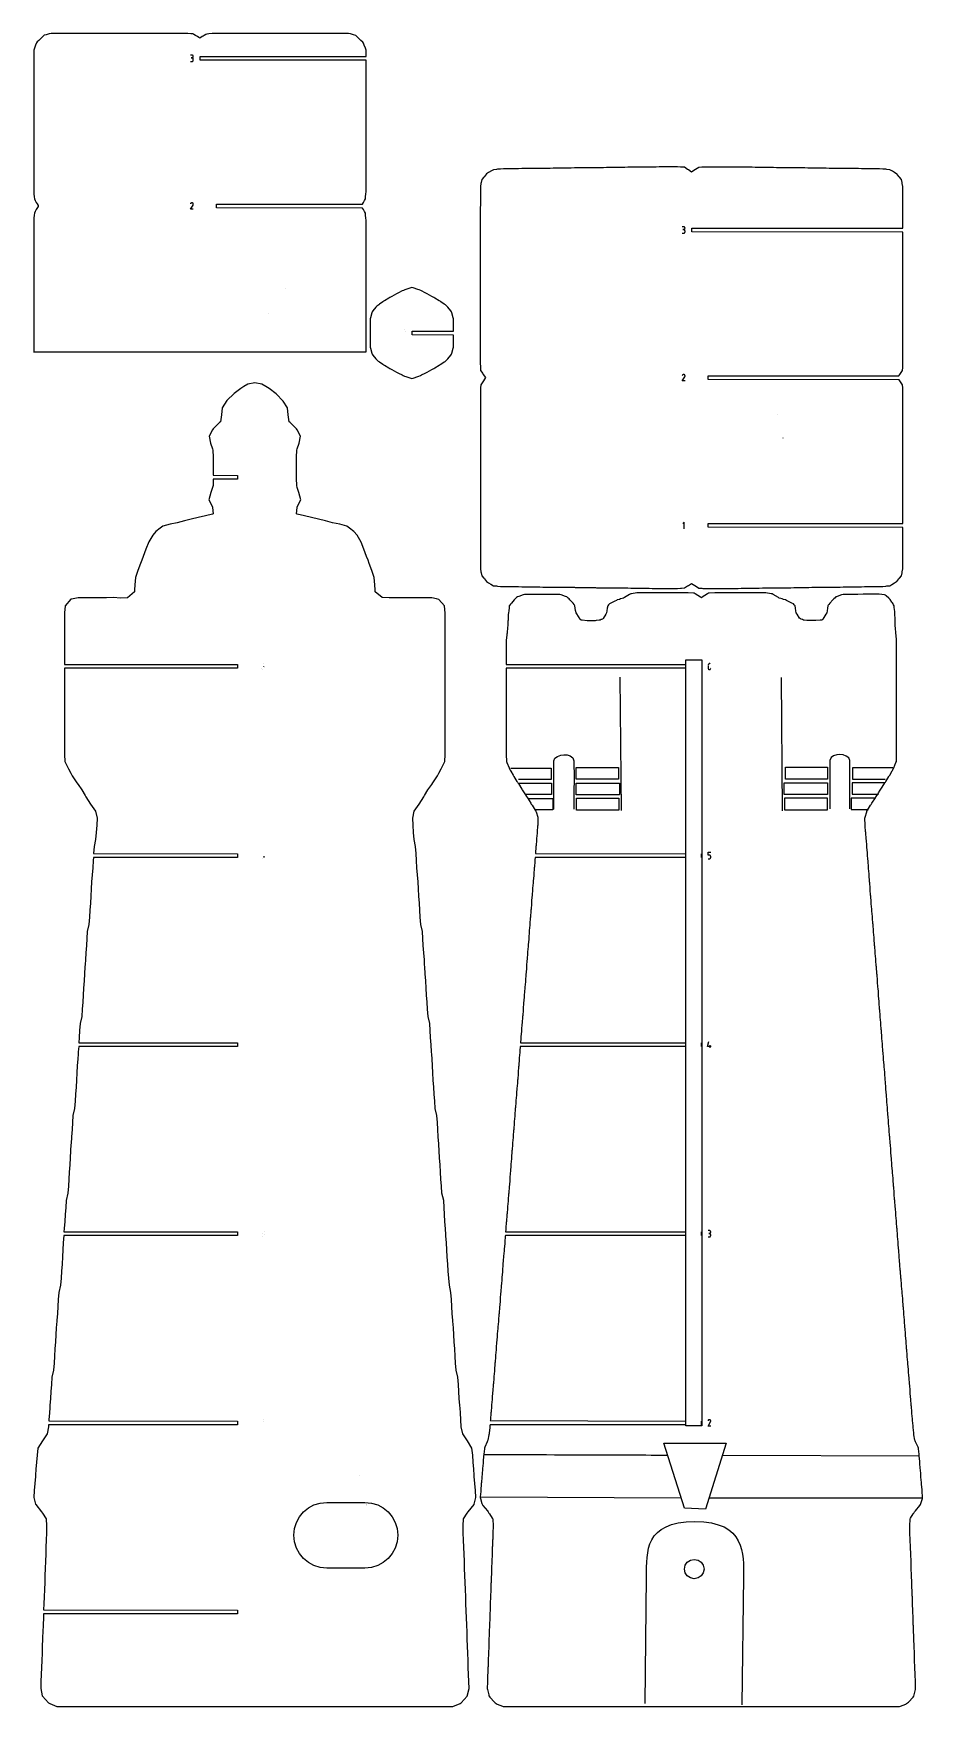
# Model space of a CAD drawing. Extents: x 86 to 757, y 8 to 1272.
import ezdxf

# ---------------------------------------------------------------- set-up
doc = ezdxf.new("R2010")
doc.units = 0
doc.layers.get('0').update_dxf_attribs({"linetype": 'CONTINUOUS'})

msp = doc.modelspace()

# ---------------------------------------------------------------- linework, layer by layer
at = {"color": 0}
for p, q in [((87.9408, 1264.8), (87.1418, 1262.9)), ((88.441, 1265.4), (87.9408, 1264.8)), ((89.6426, 1266.6), (88.441, 1265.4)), ((91.7402, 1268.6), (89.6426, 1266.6)), ((93.2409, 1270), (91.7402, 1268.6)), ((93.7412, 1270.4), (93.2409, 1270)), ((95.2405, 1270.8), (93.7412, 1270.4)), ((97.6408, 1271.4), (95.2405, 1270.8)), ((99.1401, 1271.8), (97.6408, 1271.4)), ((100.641, 1271.8), (99.1401, 1271.8)), ((102.941, 1271.8), (100.641, 1271.8)), ((104.44, 1271.8), (102.941, 1271.8)), ((105.941, 1271.8), (104.44, 1271.8)), ((108.34, 1271.8), (105.941, 1271.8)), ((109.841, 1271.8), (108.34, 1271.8)), ((111.341, 1271.8), (109.841, 1271.8)), ((113.64, 1271.8), (111.341, 1271.8)), ((115.141, 1271.8), (113.64, 1271.8)), ((116.64, 1271.8), (115.141, 1271.8)), ((119.041, 1271.8), (116.64, 1271.8)), ((120.54, 1271.8), (119.041, 1271.8)), ((122.04, 1271.8), (120.54, 1271.8)), ((124.34, 1271.8), (122.04, 1271.8)), ((125.84, 1271.8), (124.34, 1271.8)), ((127.34, 1271.8), (125.84, 1271.8)), ((129.74, 1271.8), (127.34, 1271.8)), ((131.24, 1271.8), (129.74, 1271.8)), ((132.741, 1271.8), (131.24, 1271.8)), ((135.039, 1271.8), (132.741, 1271.8)), ((136.54, 1271.8), (135.039, 1271.8)), ((138.039, 1271.8), (136.54, 1271.8)), ((140.44, 1271.8), (138.039, 1271.8)), ((141.939, 1271.8), (140.44, 1271.8)), ((143.44, 1271.8), (141.939, 1271.8)), ((145.74, 1271.8), (143.44, 1271.8)), ((147.239, 1271.8), (145.74, 1271.8)), ((148.74, 1271.8), (147.239, 1271.8)), ((151.139, 1271.8), (148.74, 1271.8)), ((152.64, 1271.8), (151.139, 1271.8)), ((154.139, 1271.8), (152.64, 1271.8)), ((156.439, 1271.8), (154.139, 1271.8)), ((157.94, 1271.8), (156.439, 1271.8)), ((159.439, 1271.8), (157.94, 1271.8)), ((161.84, 1271.8), (159.439, 1271.8)), ((163.238, 1271.8), (161.84, 1271.8)), ((164.739, 1271.8), (163.238, 1271.8)), ((167.138, 1271.8), (164.739, 1271.8)), ((168.639, 1271.8), (167.138, 1271.8)), ((170.139, 1271.8), (168.639, 1271.8)), ((172.441, 1271.8), (170.139, 1271.8)), ((173.939, 1271.8), (172.441, 1271.8)), ((175.438, 1271.8), (173.939, 1271.8)), ((177.838, 1271.8), (175.438, 1271.8)), ((179.339, 1271.8), (177.838, 1271.8)), ((180.838, 1271.8), (179.339, 1271.8)), ((183.141, 1271.8), (180.838, 1271.8)), ((184.638, 1271.8), (183.141, 1271.8)), ((186.139, 1271.8), (184.638, 1271.8)), ((188.538, 1271.8), (186.139, 1271.8)), ((190.038, 1271.8), (188.538, 1271.8)), ((191.539, 1271.8), (190.038, 1271.8)), ((193.84, 1271.8), (191.539, 1271.8)), ((195.338, 1271.8), (193.84, 1271.8)), ((196.838, 1271.8), (195.338, 1271.8)), ((199.238, 1271.8), (196.838, 1271.8)), ((200.739, 1271.8), (199.238, 1271.8)), ((202.238, 1271.7), (200.739, 1271.8)), ((204.541, 1271.5), (202.238, 1271.7)), ((206.037, 1271.4), (204.541, 1271.5)), ((206.94, 1270.9), (206.037, 1271.4)), ((208.139, 1270.2), (206.94, 1270.9)), ((209.039, 1269.8), (208.139, 1270.2)), ((209.638, 1269.4), (209.039, 1269.8)), ((210.739, 1268.69), (209.638, 1269.4)), ((211.438, 1268.3), (210.739, 1268.69)), ((212.039, 1268.69), (211.438, 1268.3)), ((213.14, 1269.4), (212.039, 1268.69)), ((213.837, 1269.8), (213.14, 1269.4)), ((214.639, 1270.2), (213.837, 1269.8)), ((215.938, 1270.9), (214.639, 1270.2)), ((216.741, 1271.29), (215.938, 1270.9)), ((218.237, 1271.5), (216.741, 1271.29)), ((220.638, 1271.7), (218.237, 1271.5)), ((222.137, 1271.8), (220.638, 1271.7)), ((223.638, 1271.8), (222.137, 1271.8)), ((225.94, 1271.8), (223.638, 1271.8)), ((227.44, 1271.8), (225.94, 1271.8)), ((228.938, 1271.8), (227.44, 1271.8)), ((231.34, 1271.8), (228.938, 1271.8)), ((232.838, 1271.8), (231.34, 1271.8)), ((234.338, 1271.8), (232.838, 1271.8)), ((236.639, 1271.8), (234.338, 1271.8)), ((238.14, 1271.8), (236.639, 1271.8)), ((239.637, 1271.8), (238.14, 1271.8)), ((241.94, 1271.8), (239.637, 1271.8)), ((243.439, 1271.8), (241.94, 1271.8)), ((244.939, 1271.8), (243.439, 1271.8)), ((247.34, 1271.8), (244.939, 1271.8)), ((248.839, 1271.8), (247.34, 1271.8)), ((250.337, 1271.8), (248.839, 1271.8)), ((252.639, 1271.8), (250.337, 1271.8)), ((254.139, 1271.8), (252.639, 1271.8)), ((255.64, 1271.8), (254.139, 1271.8)), ((258.039, 1271.8), (255.64, 1271.8)), ((259.54, 1271.8), (258.039, 1271.8)), ((261.036, 1271.8), (259.54, 1271.8)), ((263.339, 1271.8), (261.036, 1271.8)), ((264.838, 1271.8), (263.339, 1271.8)), ((266.339, 1271.8), (264.838, 1271.8)), ((268.738, 1271.8), (266.339, 1271.8)), ((270.239, 1271.8), (268.738, 1271.8)), ((271.739, 1271.8), (270.239, 1271.8)), ((274.038, 1271.8), (271.739, 1271.8)), ((275.539, 1271.8), (274.038, 1271.8)), ((277.038, 1271.8), (275.539, 1271.8)), ((279.438, 1271.8), (277.038, 1271.8)), ((280.939, 1271.8), (279.438, 1271.8)), ((282.438, 1271.8), (280.939, 1271.8)), ((284.739, 1271.8), (282.438, 1271.8)), ((286.238, 1271.8), (284.739, 1271.8)), ((287.739, 1271.8), (286.238, 1271.8)), ((290.138, 1271.8), (287.739, 1271.8)), ((291.638, 1271.8), (290.138, 1271.8)), ((293.139, 1271.8), (291.638, 1271.8)), ((295.438, 1271.8), (293.139, 1271.8)), ((296.938, 1271.8), (295.438, 1271.8)), ((298.438, 1271.8), (296.938, 1271.8)), ((300.838, 1271.8), (298.438, 1271.8)), ((302.339, 1271.8), (300.838, 1271.8)), ((303.838, 1271.8), (302.339, 1271.8)), ((306.138, 1271.8), (303.838, 1271.8)), ((307.637, 1271.8), (306.138, 1271.8)), ((309.138, 1271.8), (307.637, 1271.8)), ((311.537, 1271.8), (309.138, 1271.8)), ((313.038, 1271.8), (311.537, 1271.8)), ((314.538, 1271.8), (313.038, 1271.8)), ((316.837, 1271.8), (314.538, 1271.8)), ((318.338, 1271.8), (316.837, 1271.8)), ((319.837, 1271.8), (318.338, 1271.8)), ((322.137, 1271.8), (319.837, 1271.8)), ((323.638, 1271.8), (322.137, 1271.8)), ((325.137, 1271.4), (323.638, 1271.8)), ((327.538, 1270.8), (325.137, 1271.4)), ((329.336, 1270.2), (327.538, 1270.8)), ((329.836, 1269.8), (329.336, 1270.2)), ((331.038, 1268.6), (329.836, 1269.8)), ((333.135, 1266.6), (331.038, 1268.6)), ((334.636, 1265.1), (333.135, 1266.6)), ((335.136, 1264.4), (334.636, 1265.1)), ((335.636, 1262.9), (335.136, 1264.4)), ((86.341, 1260.59), (85.8407, 1259.1)), ((85.8407, 1259.1), (85.8407, 1257.6)), ((85.8407, 1257.6), (85.8407, 1255.2)), ((85.8407, 1255.2), (85.8407, 1253.7)), ((85.8407, 1253.7), (85.8407, 1252.2)), ((85.8407, 1252.2), (85.8407, 1249.9)), ((87.1418, 1262.9), (86.341, 1260.59)), ((205.439, 1255.5), (204.339, 1255.5)), ((205.439, 1253.3), (204.84, 1253.3)), ((204.84, 1253.3), (205.439, 1253.3)), ((205.638, 1255.5), (205.439, 1255.5)), ((205.439, 1253.3), (205.638, 1253.39)), ((205.638, 1253.3), (205.439, 1253.3)), ((205.439, 1253.3), (205.439, 1253.3)), ((205.738, 1255.4), (205.638, 1255.5)), ((205.638, 1253.39), (205.738, 1253.39)), ((205.738, 1253.3), (205.638, 1253.3)), ((205.94, 1255.3), (205.738, 1255.4)), ((205.738, 1253.39), (205.94, 1253.5)), ((205.94, 1253.2), (205.738, 1253.3)), ((206.138, 1255.2), (205.94, 1255.3)), ((205.94, 1253.5), (206.138, 1253.6)), ((206.138, 1253.1), (205.94, 1253.2)), ((206.238, 1255.1), (206.138, 1255.2)), ((206.138, 1253.6), (206.238, 1253.7)), ((206.238, 1253), (206.138, 1253.1)), ((206.339, 1254.9), (206.238, 1255.1)), ((206.238, 1253.7), (206.339, 1253.9)), ((206.339, 1252.8), (206.238, 1253)), ((206.44, 1254.8), (206.339, 1254.9)), ((206.339, 1253.9), (206.44, 1254)), ((206.44, 1252.6), (206.339, 1252.8)), ((206.339, 1251.2), (206.44, 1251.4)), ((206.44, 1254.6), (206.44, 1254.8)), ((206.44, 1254.4), (206.44, 1254.6)), ((206.44, 1254.2), (206.44, 1254.4)), ((206.44, 1254.4), (206.44, 1254.4)), ((206.44, 1254), (206.44, 1254.2)), ((206.44, 1252.5), (206.44, 1252.6)), ((206.44, 1252.29), (206.44, 1252.5)), ((206.44, 1251.7), (206.44, 1252.29)), ((206.44, 1252.29), (206.44, 1252.29)), ((206.44, 1251.5), (206.44, 1251.7)), ((206.44, 1251.4), (206.44, 1251.5)), ((211.539, 1251.7), (211.539, 1254.4)), ((211.539, 1254.4), (336.937, 1254.4)), ((336.937, 1251.6), (211.539, 1251.7)), ((336.437, 1260.59), (335.636, 1262.9)), ((336.937, 1259.1), (336.437, 1260.59)), ((336.937, 1257.6), (336.937, 1259.1)), ((336.937, 1255.2), (336.937, 1257.6)), ((336.937, 1254.4), (336.937, 1255.2)), ((336.937, 1249.9), (336.937, 1251.6)), ((85.8407, 1249.9), (85.8407, 1248.4)), ((85.8407, 1248.4), (85.8407, 1246.9)), ((85.8407, 1246.9), (85.8407, 1244.49)), ((85.8407, 1244.49), (85.8407, 1243)), ((85.8407, 1243), (85.8407, 1241.5)), ((85.8407, 1241.5), (85.8407, 1239.2)), ((85.8407, 1239.2), (85.8407, 1237.7)), ((204.339, 1250.7), (205.439, 1250.7)), ((205.439, 1250.7), (205.439, 1250.7)), ((205.439, 1250.7), (205.638, 1250.7)), ((205.638, 1250.7), (205.738, 1250.7)), ((205.738, 1250.7), (205.94, 1250.8)), ((205.94, 1250.8), (206.138, 1250.9)), ((206.138, 1250.9), (206.238, 1251.1)), ((206.238, 1251.1), (206.339, 1251.2)), ((336.937, 1248.4), (336.937, 1249.9)), ((336.937, 1246.9), (336.937, 1248.4)), ((336.937, 1244.49), (336.937, 1246.9)), ((336.937, 1243), (336.937, 1244.49)), ((336.937, 1241.5), (336.937, 1243)), ((336.937, 1239.2), (336.937, 1241.5)), ((336.937, 1237.7), (336.937, 1239.2)), ((85.8407, 1237.7), (85.8407, 1236.2)), ((85.8407, 1236.2), (85.8407, 1233.9)), ((85.8407, 1233.9), (85.8407, 1232.4)), ((85.8407, 1232.4), (85.8407, 1230.89)), ((85.8407, 1230.89), (85.8407, 1228.5)), ((85.8407, 1228.5), (85.8407, 1227)), ((85.8407, 1227), (85.8407, 1225.5)), ((336.937, 1236.2), (336.937, 1237.7)), ((336.937, 1233.9), (336.937, 1236.2)), ((336.937, 1232.4), (336.937, 1233.9)), ((336.937, 1230.89), (336.937, 1232.4)), ((336.937, 1228.5), (336.937, 1230.89)), ((336.937, 1227), (336.937, 1228.5)), ((336.937, 1225.5), (336.937, 1227)), ((85.8407, 1225.5), (85.8407, 1223.2)), ((85.8407, 1223.2), (85.8407, 1221.7)), ((85.8407, 1221.7), (85.8407, 1220.19)), ((85.8407, 1220.19), (85.8407, 1217.8)), ((85.8407, 1217.8), (85.8407, 1216.3)), ((85.8407, 1216.3), (85.8407, 1214.8)), ((85.8407, 1214.8), (85.8407, 1212.5)), ((336.937, 1223.2), (336.937, 1225.5)), ((336.937, 1221.7), (336.937, 1223.2)), ((336.937, 1220.19), (336.937, 1221.7)), ((336.937, 1217.8), (336.937, 1220.19)), ((336.937, 1216.3), (336.937, 1217.8)), ((336.937, 1214.8), (336.937, 1216.3)), ((336.937, 1212.5), (336.937, 1214.8)), ((85.8407, 1212.5), (85.8407, 1211)), ((85.8407, 1211), (85.8407, 1209.5)), ((85.8407, 1209.5), (85.8407, 1207.1)), ((85.8407, 1207.1), (85.8407, 1205.6)), ((85.8407, 1205.6), (85.8407, 1204.1)), ((85.8407, 1204.1), (85.8407, 1201.8)), ((85.8407, 1201.8), (85.8407, 1200.3)), ((336.937, 1211), (336.937, 1212.5)), ((336.937, 1209.5), (336.937, 1211)), ((336.937, 1207.1), (336.937, 1209.5)), ((336.937, 1205.6), (336.937, 1207.1)), ((336.937, 1204.1), (336.937, 1205.6)), ((336.937, 1201.8), (336.937, 1204.1)), ((336.937, 1200.3), (336.937, 1201.8)), ((85.8407, 1200.3), (85.8407, 1198.8)), ((85.8407, 1198.8), (85.8407, 1196.4)), ((85.8407, 1196.4), (85.8407, 1194.9)), ((85.8407, 1194.9), (85.8407, 1193.4)), ((85.8407, 1193.4), (85.8407, 1191.1)), ((85.8407, 1191.1), (85.8407, 1189.6)), ((85.8407, 1189.6), (85.8407, 1188.1)), ((85.8407, 1188.1), (85.8407, 1185.7)), ((336.937, 1198.8), (336.937, 1200.3)), ((336.937, 1196.4), (336.937, 1198.8)), ((336.937, 1194.9), (336.937, 1196.4)), ((336.937, 1193.4), (336.937, 1194.9)), ((336.937, 1191.1), (336.937, 1193.4)), ((336.937, 1189.6), (336.937, 1191.1)), ((336.937, 1188.1), (336.937, 1189.6)), ((336.937, 1185.7), (336.937, 1188.1)), ((85.8407, 1185.7), (85.8407, 1184.2)), ((85.8407, 1184.2), (85.8407, 1182.7)), ((85.8407, 1182.7), (85.8407, 1180.4)), ((85.8407, 1180.4), (85.8407, 1178.9)), ((85.8407, 1178.9), (85.8407, 1177.4)), ((85.8407, 1177.4), (85.8407, 1175)), ((336.937, 1184.2), (336.937, 1185.7)), ((336.937, 1182.7), (336.937, 1184.2)), ((336.937, 1180.4), (336.937, 1182.7)), ((336.937, 1178.9), (336.937, 1180.4)), ((336.937, 1177.4), (336.937, 1178.9)), ((336.937, 1175), (336.937, 1177.4)), ((85.8407, 1175), (85.8407, 1173.5)), ((85.8407, 1173.5), (85.8407, 1172)), ((85.8407, 1172), (85.8407, 1169.7)), ((85.8407, 1169.7), (85.8407, 1168.2)), ((85.8407, 1168.2), (85.8407, 1166.7)), ((85.8407, 1166.7), (85.8407, 1164.3)), ((85.8407, 1164.3), (85.8407, 1162.8)), ((85.8407, 1162.8), (85.8407, 1161.4)), ((336.937, 1173.5), (336.937, 1175)), ((336.937, 1172), (336.937, 1173.5)), ((336.937, 1169.7), (336.937, 1172)), ((336.937, 1168.2), (336.937, 1169.7)), ((336.937, 1166.7), (336.937, 1168.2)), ((336.937, 1164.3), (336.937, 1166.7)), ((336.937, 1162.8), (336.937, 1164.3)), ((336.937, 1161.4), (336.937, 1162.8)), ((425.937, 1163.3), (424.335, 1161.5)), ((426.335, 1163.8), (425.937, 1163.3)), ((427.937, 1165.7), (426.335, 1163.8)), ((428.837, 1166.3), (427.937, 1165.7)), ((429.535, 1166.8), (428.837, 1166.3)), ((431.634, 1167.9), (429.535, 1166.8)), ((433.236, 1168.9), (431.634, 1167.9)), ((435.536, 1169.1), (433.236, 1168.9)), ((436.234, 1169.2), (435.536, 1169.1)), ((438.535, 1169.39), (436.234, 1169.2)), ((440.933, 1169.5), (438.535, 1169.39)), ((441.537, 1169.5), (440.933, 1169.5)), ((443.936, 1169.5), (441.537, 1169.5)), ((446.236, 1169.5), (443.936, 1169.5)), ((446.934, 1169.6), (446.236, 1169.5)), ((449.234, 1169.6), (446.934, 1169.6)), ((451.633, 1169.6), (449.234, 1169.6)), ((452.236, 1169.6), (451.633, 1169.6)), ((454.635, 1169.7), (452.236, 1169.6)), ((456.935, 1169.7), (454.635, 1169.7)), ((457.634, 1169.7), (456.935, 1169.7)), ((459.934, 1169.7), (457.634, 1169.7)), ((462.333, 1169.8), (459.934, 1169.7)), ((462.936, 1169.8), (462.333, 1169.8)), ((465.335, 1169.8), (462.936, 1169.8)), ((467.635, 1169.8), (465.335, 1169.8)), ((468.334, 1169.8), (467.635, 1169.8)), ((470.634, 1169.9), (468.334, 1169.8)), ((473.033, 1169.9), (470.634, 1169.9)), ((473.636, 1169.9), (473.033, 1169.9)), ((476.035, 1169.9), (473.636, 1169.9)), ((478.335, 1170), (476.035, 1169.9)), ((479.033, 1170), (478.335, 1170)), ((481.334, 1170), (479.033, 1170)), ((483.732, 1170), (481.334, 1170)), ((484.336, 1170), (483.732, 1170)), ((486.735, 1170.1), (484.336, 1170)), ((489.035, 1170.1), (486.735, 1170.1)), ((489.733, 1170.1), (489.035, 1170.1)), ((492.033, 1170.1), (489.733, 1170.1)), ((494.432, 1170.2), (492.033, 1170.1)), ((495.035, 1170.2), (494.432, 1170.2)), ((497.434, 1170.2), (495.035, 1170.2)), ((499.734, 1170.2), (497.434, 1170.2)), ((500.433, 1170.2), (499.734, 1170.2)), ((502.733, 1170.3), (500.433, 1170.2)), ((505.135, 1170.3), (502.733, 1170.3)), ((505.735, 1170.3), (505.135, 1170.3)), ((508.134, 1170.3), (505.735, 1170.3)), ((510.434, 1170.4), (508.134, 1170.3)), ((511.133, 1170.4), (510.434, 1170.4)), ((513.433, 1170.4), (511.133, 1170.4)), ((515.733, 1170.4), (513.433, 1170.4)), ((516.435, 1170.4), (515.733, 1170.4)), ((518.735, 1170.5), (516.435, 1170.4)), ((521.134, 1170.5), (518.735, 1170.5)), ((521.734, 1170.5), (521.134, 1170.5)), ((524.133, 1170.5), (521.734, 1170.5)), ((526.433, 1170.6), (524.133, 1170.5)), ((527.135, 1170.6), (526.433, 1170.6)), ((529.431, 1170.6), (527.135, 1170.6)), ((531.83, 1170.6), (529.431, 1170.6)), ((532.433, 1170.6), (531.83, 1170.6)), ((534.832, 1170.7), (532.433, 1170.6)), ((537.132, 1170.7), (534.832, 1170.7)), ((537.834, 1170.7), (537.132, 1170.7)), ((540.135, 1170.7), (537.834, 1170.7)), ((542.533, 1170.8), (540.135, 1170.7)), ((543.133, 1170.8), (542.533, 1170.8)), ((545.532, 1170.8), (543.133, 1170.8)), ((547.832, 1170.8), (545.532, 1170.8)), ((548.534, 1170.9), (547.832, 1170.8)), ((550.831, 1170.9), (548.534, 1170.9)), ((553.23, 1170.9), (550.831, 1170.9)), ((553.833, 1170.9), (553.23, 1170.9)), ((556.232, 1170.9), (553.833, 1170.9)), ((558.532, 1171), (556.232, 1170.9)), ((559.234, 1171), (558.532, 1171)), ((561.534, 1171), (559.234, 1171)), ((563.933, 1171), (561.534, 1171)), ((564.533, 1171), (563.933, 1171)), ((566.932, 1171), (564.533, 1171)), ((569.232, 1171), (566.932, 1171)), ((569.93, 1171), (569.232, 1171)), ((572.23, 1171), (569.93, 1171)), ((574.633, 1170.8), (572.23, 1171)), ((575.232, 1170.8), (574.633, 1170.8)), ((577.631, 1170.7), (575.232, 1170.8)), ((579.931, 1169.1), (577.631, 1170.7)), ((580.633, 1168.7), (579.931, 1169.1)), ((582.93, 1167.09), (580.633, 1168.7)), ((585.332, 1168.7), (582.93, 1167.09)), ((585.932, 1169.1), (585.332, 1168.7)), ((588.331, 1170.6), (585.932, 1169.1)), ((590.631, 1170.7), (588.331, 1170.6)), ((591.33, 1170.8), (590.631, 1170.7)), ((593.63, 1170.9), (591.33, 1170.8)), ((595.93, 1170.9), (593.63, 1170.9)), ((596.632, 1170.9), (595.93, 1170.9)), ((598.932, 1170.9), (596.632, 1170.9)), ((601.331, 1170.9), (598.932, 1170.9)), ((601.931, 1170.9), (601.331, 1170.9)), ((604.33, 1170.9), (601.931, 1170.9)), ((606.63, 1170.9), (604.33, 1170.9)), ((607.332, 1170.9), (606.63, 1170.9)), ((609.632, 1170.9), (607.332, 1170.9)), ((612.031, 1170.9), (609.632, 1170.9)), ((612.63, 1170.9), (612.031, 1170.9)), ((615.029, 1170.8), (612.63, 1170.9)), ((617.329, 1170.8), (615.029, 1170.8)), ((618.031, 1170.8), (617.329, 1170.8)), ((620.332, 1170.8), (618.031, 1170.8)), ((622.73, 1170.7), (620.332, 1170.8)), ((623.33, 1170.7), (622.73, 1170.7)), ((625.729, 1170.7), (623.33, 1170.7)), ((628.029, 1170.7), (625.729, 1170.7)), ((628.731, 1170.7), (628.029, 1170.7)), ((631.031, 1170.6), (628.731, 1170.7)), ((633.43, 1170.6), (631.031, 1170.6)), ((634.03, 1170.6), (633.43, 1170.6)), ((636.429, 1170.6), (634.03, 1170.6)), ((638.729, 1170.5), (636.429, 1170.6)), ((639.431, 1170.5), (638.729, 1170.5)), ((641.731, 1170.5), (639.431, 1170.5)), ((644.13, 1170.5), (641.731, 1170.5)), ((644.73, 1170.5), (644.13, 1170.5)), ((647.129, 1170.4), (644.73, 1170.5)), ((649.429, 1170.4), (647.129, 1170.4)), ((650.131, 1170.4), (649.429, 1170.4)), ((652.431, 1170.4), (650.131, 1170.4)), ((654.83, 1170.3), (652.431, 1170.4)), ((655.429, 1170.3), (654.83, 1170.3)), ((657.828, 1170.3), (655.429, 1170.3)), ((660.132, 1170.3), (657.828, 1170.3)), ((660.83, 1170.3), (660.132, 1170.3)), ((663.13, 1170.2), (660.83, 1170.3)), ((665.431, 1170.2), (663.13, 1170.2)), ((666.129, 1170.2), (665.431, 1170.2)), ((668.528, 1170.2), (666.129, 1170.2)), ((670.832, 1170.1), (668.528, 1170.2)), ((671.53, 1170.1), (670.832, 1170.1)), ((673.83, 1170.1), (671.53, 1170.1)), ((676.13, 1170.1), (673.83, 1170.1)), ((676.829, 1170.1), (676.13, 1170.1)), ((679.129, 1170), (676.829, 1170.1)), ((681.531, 1170), (679.129, 1170)), ((682.128, 1170), (681.531, 1170)), ((684.53, 1170), (682.128, 1170)), ((686.83, 1169.9), (684.53, 1170)), ((687.529, 1169.9), (686.83, 1169.9)), ((689.829, 1169.9), (687.529, 1169.9)), ((692.231, 1169.9), (689.829, 1169.9)), ((692.831, 1169.9), (692.231, 1169.9)), ((695.23, 1169.8), (692.831, 1169.9)), ((697.53, 1169.8), (695.23, 1169.8)), ((698.228, 1169.8), (697.53, 1169.8)), ((700.532, 1169.8), (698.228, 1169.8)), ((702.931, 1169.7), (700.532, 1169.8)), ((703.527, 1169.7), (702.931, 1169.7)), ((705.926, 1169.7), (703.527, 1169.7)), ((708.23, 1169.7), (705.926, 1169.7)), ((708.928, 1169.7), (708.23, 1169.7)), ((711.232, 1169.6), (708.928, 1169.7)), ((713.631, 1169.6), (711.232, 1169.6)), ((714.23, 1169.6), (713.631, 1169.6)), ((716.629, 1169.6), (714.23, 1169.6)), ((718.929, 1169.6), (716.629, 1169.6)), ((719.628, 1169.5), (718.929, 1169.6)), ((721.932, 1169.5), (719.628, 1169.5)), ((724.33, 1169.5), (721.932, 1169.5)), ((724.927, 1169.5), (724.33, 1169.5)), ((727.325, 1169.39), (724.927, 1169.5)), ((729.629, 1169.2), (727.325, 1169.39)), ((730.328, 1169.1), (729.629, 1169.2)), ((732.631, 1168.9), (730.328, 1169.1)), ((734.628, 1167.7), (732.631, 1168.9)), ((736.328, 1166.8), (734.628, 1167.7)), ((737.228, 1166.1), (736.328, 1166.8)), ((738.029, 1165.7), (737.228, 1166.1)), ((739.528, 1163.8), (738.029, 1165.7)), ((739.93, 1163.3), (739.528, 1163.8)), ((741.528, 1161.5), (739.93, 1163.3)), ((85.8407, 1161.4), (85.8407, 1159)), ((85.8407, 1159), (85.8407, 1157.5)), ((85.8407, 1157.5), (85.8407, 1156)), ((85.8407, 1156), (85.8407, 1153.7)), ((85.8407, 1153.7), (85.8407, 1152.2)), ((85.8407, 1152.2), (86.0418, 1150.7)), ((86.0418, 1150.7), (86.2418, 1148.3)), ((336.637, 1148.3), (336.837, 1150.7)), ((336.837, 1150.7), (336.937, 1152.2)), ((336.937, 1159), (336.937, 1161.4)), ((336.937, 1157.5), (336.937, 1159)), ((336.937, 1156), (336.937, 1157.5)), ((336.937, 1153.7), (336.937, 1156)), ((336.937, 1152.2), (336.937, 1153.7)), ((423.736, 1158.5), (423.333, 1156.1)), ((423.333, 1156.1), (423.333, 1153.8)), ((423.333, 1153.8), (423.333, 1153.1)), ((423.333, 1153.1), (423.333, 1150.8)), ((423.333, 1150.8), (423.333, 1148.4)), ((423.937, 1159.1), (423.736, 1158.5)), ((424.335, 1161.5), (423.937, 1159.1)), ((741.927, 1159.1), (741.528, 1161.5)), ((742.128, 1158.5), (741.927, 1159.1)), ((742.629, 1156.1), (742.128, 1158.5)), ((742.629, 1153.8), (742.629, 1156.1)), ((742.629, 1153.1), (742.629, 1153.8)), ((742.629, 1150.8), (742.629, 1153.1)), ((742.629, 1148.4), (742.629, 1150.8)), ((86.2418, 1148.3), (86.341, 1146.8)), ((86.341, 1146.8), (86.9403, 1145.7)), ((86.9403, 1145.7), (87.8403, 1144.1)), ((87.8403, 1138.8), (86.9403, 1137.2)), ((87.8403, 1144.1), (88.441, 1143.1)), ((88.7402, 1140.3), (87.8403, 1138.8)), ((88.441, 1143.1), (89.2404, 1141.9)), ((89.2404, 1141), (88.7402, 1140.3)), ((89.2404, 1141.9), (89.2404, 1141)), ((204.44, 1143.3), (204.339, 1143.1)), ((204.339, 1139.1), (206.339, 1142.2)), ((206.44, 1139.1), (204.339, 1139.1)), ((204.639, 1143.5), (204.44, 1143.3)), ((204.739, 1143.6), (204.639, 1143.5)), ((204.84, 1143.7), (204.739, 1143.6)), ((205.04, 1143.8), (204.84, 1143.7)), ((205.238, 1143.8), (205.04, 1143.8)), ((205.439, 1143.9), (205.238, 1143.8)), ((205.54, 1143.8), (205.439, 1143.9)), ((205.738, 1143.8), (205.54, 1143.8)), ((205.94, 1143.7), (205.738, 1143.8)), ((206.138, 1143.6), (205.94, 1143.7)), ((205.94, 1143.7), (205.94, 1143.7)), ((206.238, 1143.5), (206.138, 1143.6)), ((206.339, 1143.3), (206.238, 1143.5)), ((206.44, 1143.2), (206.339, 1143.3)), ((206.339, 1142.3), (206.44, 1142.4)), ((206.339, 1142.2), (206.339, 1142.3)), ((206.339, 1142.3), (206.339, 1142.3)), ((206.339, 1142.3), (206.339, 1142.3)), ((206.339, 1142.3), (206.339, 1142.3)), ((206.339, 1142.2), (206.339, 1142.2)), ((206.339, 1142.2), (206.339, 1142.2)), ((206.339, 1142.2), (206.339, 1142.2)), ((206.339, 1142.2), (206.339, 1142.2)), ((206.339, 1142.2), (206.339, 1142.2)), ((206.339, 1142.2), (206.339, 1142.2)), ((206.339, 1142.2), (206.339, 1142.2)), ((206.44, 1143), (206.44, 1143.2)), ((206.44, 1142.8), (206.44, 1143)), ((206.44, 1142.6), (206.44, 1142.8)), ((206.44, 1142.4), (206.44, 1142.6)), ((223.956, 1140.1), (223.956, 1142.8)), ((223.956, 1142.8), (334.236, 1142.8)), ((334.337, 1139.9), (223.956, 1140.1)), ((334.236, 1142.8), (334.938, 1144.2)), ((334.938, 1138.8), (334.337, 1139.9)), ((334.938, 1144.2), (335.837, 1145.7)), ((335.837, 1137.2), (334.938, 1138.8)), ((335.837, 1145.7), (336.437, 1146.8)), ((336.437, 1146.8), (336.637, 1148.3)), ((423.333, 1142.4), (423.235, 1140.1)), ((423.235, 1140.1), (423.235, 1137.69)), ((423.235, 1137.69), (423.235, 1137.1)), ((423.333, 1148.4), (423.333, 1147.8)), ((423.333, 1147.8), (423.333, 1145.4)), ((423.333, 1145.4), (423.333, 1143.1)), ((423.333, 1143.1), (423.333, 1142.4)), ((742.629, 1147.8), (742.629, 1148.4)), ((742.629, 1145.4), (742.629, 1147.8)), ((742.629, 1143.1), (742.629, 1145.4)), ((742.629, 1142.4), (742.629, 1143.1)), ((742.629, 1140.1), (742.629, 1142.4)), ((742.629, 1137.69), (742.629, 1140.1)), ((742.629, 1137.1), (742.629, 1137.69)), ((86.0418, 1132.3), (85.8407, 1130.8)), ((85.8407, 1130.8), (85.8407, 1129.3)), ((85.8407, 1129.3), (85.8407, 1126.9)), ((85.8407, 1126.9), (85.8407, 1125.4)), ((85.8407, 1125.4), (85.8407, 1123.9)), ((86.2418, 1134.6), (86.0418, 1132.3)), ((86.341, 1136.1), (86.2418, 1134.6)), ((86.9403, 1137.2), (86.341, 1136.1)), ((336.437, 1136.1), (335.837, 1137.2)), ((336.637, 1134.6), (336.437, 1136.1)), ((336.837, 1132.3), (336.637, 1134.6)), ((336.937, 1130.8), (336.837, 1132.3)), ((336.937, 1129.3), (336.937, 1130.8)), ((336.937, 1126.9), (336.937, 1129.3)), ((336.937, 1125.4), (336.937, 1126.9)), ((336.937, 1123.9), (336.937, 1125.4)), ((423.235, 1137.1), (423.235, 1134.7)), ((423.235, 1134.7), (423.235, 1132.4)), ((423.235, 1132.4), (423.235, 1131.7)), ((423.235, 1131.7), (423.235, 1129.4)), ((423.235, 1129.4), (423.235, 1127)), ((423.235, 1127), (423.235, 1126.4)), ((423.235, 1126.4), (423.235, 1124)), ((576.929, 1125.8), (575.832, 1125.8)), ((577.13, 1125.7), (576.929, 1125.8)), ((577.335, 1125.7), (577.13, 1125.7)), ((577.43, 1125.6), (577.335, 1125.7)), ((577.631, 1125.5), (577.43, 1125.6)), ((577.734, 1125.4), (577.631, 1125.5)), ((577.832, 1125.2), (577.734, 1125.4)), ((577.931, 1125.1), (577.832, 1125.2)), ((577.931, 1124.9), (577.931, 1125.1)), ((578.033, 1124.7), (577.931, 1124.9)), ((742.527, 1124.7), (742.629, 1126.4)), ((742.629, 1134.7), (742.629, 1137.1)), ((742.629, 1132.4), (742.629, 1134.7)), ((742.629, 1131.7), (742.629, 1132.4)), ((742.629, 1129.4), (742.629, 1131.7)), ((742.629, 1127), (742.629, 1129.4)), ((742.629, 1126.4), (742.629, 1127)), ((85.8407, 1123.9), (85.8407, 1121.6)), ((85.8407, 1121.6), (85.8407, 1120.1)), ((85.8407, 1120.1), (85.8407, 1118.6)), ((85.8407, 1118.6), (85.8407, 1116.2)), ((85.8407, 1116.2), (85.8407, 1114.7)), ((85.8407, 1114.7), (85.8407, 1113.2)), ((85.8407, 1113.2), (85.8407, 1110.9)), ((336.937, 1121.6), (336.937, 1123.9)), ((336.937, 1120.1), (336.937, 1121.6)), ((336.937, 1118.6), (336.937, 1120.1)), ((336.937, 1116.2), (336.937, 1118.6)), ((336.937, 1114.7), (336.937, 1116.2)), ((336.937, 1113.2), (336.937, 1114.7)), ((336.937, 1110.9), (336.937, 1113.2)), ((423.235, 1124), (423.235, 1121.7)), ((423.235, 1121.7), (423.235, 1121)), ((423.235, 1121), (423.235, 1118.7)), ((423.235, 1118.7), (423.235, 1116.29)), ((423.235, 1116.29), (423.235, 1115.7)), ((423.235, 1115.7), (423.235, 1113.3)), ((423.235, 1113.3), (423.235, 1111)), ((575.832, 1121), (576.929, 1121)), ((576.929, 1123.6), (576.432, 1123.6)), ((576.432, 1123.6), (576.929, 1123.6)), ((577.13, 1123.6), (576.929, 1123.6)), ((576.929, 1123.6), (576.929, 1123.6)), ((576.929, 1123.6), (577.13, 1123.6)), ((576.929, 1121), (576.929, 1121)), ((576.929, 1121), (577.13, 1121)), ((577.13, 1123.6), (577.335, 1123.7)), ((577.335, 1123.6), (577.13, 1123.6)), ((577.13, 1121), (577.335, 1121)), ((577.335, 1123.7), (577.43, 1123.8)), ((577.43, 1123.49), (577.335, 1123.6)), ((577.335, 1121), (577.43, 1121.1)), ((577.43, 1123.8), (577.631, 1123.9)), ((577.631, 1123.4), (577.43, 1123.49)), ((577.43, 1121.1), (577.631, 1121.2)), ((577.631, 1123.9), (577.734, 1124)), ((577.734, 1123.2), (577.631, 1123.4)), ((577.631, 1121.2), (577.734, 1121.3)), ((577.734, 1124), (577.832, 1124.2)), ((577.832, 1123.1), (577.734, 1123.2)), ((577.734, 1121.3), (577.832, 1121.5)), ((577.832, 1124.2), (577.931, 1124.3)), ((577.931, 1122.9), (577.832, 1123.1)), ((577.832, 1121.5), (577.931, 1121.7)), ((577.931, 1124.5), (578.033, 1124.7)), ((577.931, 1124.3), (577.931, 1124.5)), ((577.931, 1122.8), (577.931, 1122.9)), ((578.033, 1122.6), (577.931, 1122.8)), ((577.931, 1121.8), (578.033, 1122)), ((577.931, 1121.7), (577.931, 1121.8)), ((578.033, 1124.7), (578.033, 1124.7)), ((578.033, 1122), (578.033, 1122.6)), ((578.033, 1122.6), (578.033, 1122.6)), ((583.032, 1122), (583.032, 1124.7)), ((583.032, 1124.7), (742.527, 1124.7)), ((742.629, 1121.7), (583.032, 1122)), ((742.629, 1121), (742.629, 1121.7)), ((742.629, 1118.7), (742.629, 1121)), ((742.629, 1116.29), (742.629, 1118.7)), ((742.629, 1115.7), (742.629, 1116.29)), ((742.629, 1113.3), (742.629, 1115.7)), ((742.629, 1111), (742.629, 1113.3)), ((85.8407, 1110.9), (85.8407, 1109.4)), ((85.8407, 1109.4), (85.8407, 1107.9)), ((85.8407, 1107.9), (85.8407, 1105.5)), ((85.8407, 1105.5), (85.8407, 1104)), ((85.8407, 1104), (85.8407, 1102.5)), ((85.8407, 1102.5), (85.8407, 1100.2)), ((85.8407, 1100.2), (85.8407, 1098.7)), ((336.937, 1109.4), (336.937, 1110.9)), ((336.937, 1107.9), (336.937, 1109.4)), ((336.937, 1105.5), (336.937, 1107.9)), ((336.937, 1104), (336.937, 1105.5)), ((336.937, 1102.5), (336.937, 1104)), ((336.937, 1100.2), (336.937, 1102.5)), ((336.937, 1098.7), (336.937, 1100.2)), ((423.235, 1111), (423.235, 1110.3)), ((423.235, 1110.3), (423.235, 1108)), ((423.235, 1108), (423.235, 1105.6)), ((423.235, 1105.6), (423.235, 1105)), ((423.235, 1105), (423.235, 1102.6)), ((423.235, 1102.6), (423.235, 1100.3)), ((423.235, 1100.3), (423.235, 1099.59)), ((423.235, 1099.59), (423.235, 1097.3)), ((742.629, 1110.3), (742.629, 1111)), ((742.629, 1108), (742.629, 1110.3)), ((742.629, 1105.6), (742.629, 1108)), ((742.629, 1105), (742.629, 1105.6)), ((742.629, 1102.6), (742.629, 1105)), ((742.629, 1100.3), (742.629, 1102.6)), ((742.629, 1099.59), (742.629, 1100.3)), ((742.629, 1097.3), (742.629, 1099.59)), ((85.8407, 1098.7), (85.8407, 1097.2)), ((85.8407, 1097.2), (85.8407, 1094.8)), ((85.8407, 1094.8), (85.8407, 1093.3)), ((85.8407, 1093.3), (85.8407, 1091.8)), ((85.8407, 1091.8), (85.8407, 1089.5)), ((85.8407, 1089.5), (85.8407, 1088)), ((85.8407, 1088), (85.8407, 1086.5)), ((336.937, 1097.2), (336.937, 1098.7)), ((336.937, 1094.8), (336.937, 1097.2)), ((336.937, 1093.3), (336.937, 1094.8)), ((336.937, 1091.8), (336.937, 1093.3)), ((336.937, 1089.5), (336.937, 1091.8)), ((336.937, 1088), (336.937, 1089.5)), ((336.937, 1086.5), (336.937, 1088)), ((423.235, 1097.3), (423.235, 1095)), ((423.235, 1095), (423.235, 1094.3)), ((423.235, 1094.3), (423.235, 1091.9)), ((423.235, 1091.9), (423.235, 1089.6)), ((423.235, 1089.6), (423.235, 1088.9)), ((423.235, 1088.9), (423.235, 1086.6)), ((742.629, 1095), (742.629, 1097.3)), ((742.629, 1094.3), (742.629, 1095)), ((742.629, 1091.9), (742.629, 1094.3)), ((742.629, 1089.6), (742.629, 1091.9)), ((742.629, 1088.9), (742.629, 1089.6)), ((742.629, 1086.6), (742.629, 1088.9)), ((85.8407, 1086.5), (85.8407, 1084.2)), ((85.8407, 1084.2), (85.8407, 1082.7)), ((85.8407, 1082.7), (85.8407, 1081.2)), ((85.8407, 1081.2), (85.8407, 1078.8)), ((85.8407, 1078.8), (85.8407, 1077.3)), ((85.8407, 1077.3), (85.8407, 1075.8)), ((85.8407, 1075.8), (85.8407, 1073.5)), ((276.039, 1079.1), (276.039, 1079.1)), ((336.937, 1084.2), (336.937, 1086.5)), ((336.937, 1082.7), (336.937, 1084.2)), ((336.937, 1081.2), (336.937, 1082.7)), ((336.937, 1078.8), (336.937, 1081.2)), ((336.937, 1077.3), (336.937, 1078.8)), ((336.937, 1075.8), (336.937, 1077.3)), ((336.937, 1073.5), (336.937, 1075.8)), ((360.034, 1075.1), (356.436, 1073.1)), ((360.938, 1075.6), (360.034, 1075.1)), ((361.537, 1075.9), (360.938, 1075.6)), ((364.335, 1077.3), (361.537, 1075.9)), ((365.139, 1077.7), (364.335, 1077.3)), ((366.236, 1078.19), (365.139, 1077.7)), ((367.136, 1078.5), (366.236, 1078.19)), ((370.734, 1079.7), (367.136, 1078.5)), ((371.634, 1080), (370.734, 1079.7)), ((372.438, 1079.7), (371.634, 1080)), ((376.036, 1078.5), (372.438, 1079.7)), ((377.137, 1078.1), (376.036, 1078.5)), ((378.238, 1077.6), (377.137, 1078.1)), ((378.834, 1077.3), (378.238, 1077.6)), ((381.635, 1075.9), (378.834, 1077.3)), ((382.235, 1075.6), (381.635, 1075.9)), ((383.134, 1075.1), (382.235, 1075.6)), ((386.736, 1073.1), (383.134, 1075.1)), ((423.235, 1086.6), (423.235, 1084.3)), ((423.235, 1084.3), (423.235, 1083.6)), ((423.235, 1083.6), (423.235, 1081.3)), ((423.235, 1081.3), (423.235, 1078.9)), ((423.235, 1078.9), (423.235, 1078.3)), ((423.235, 1078.3), (423.235, 1075.9)), ((423.235, 1075.9), (423.235, 1073.6)), ((742.629, 1084.3), (742.629, 1086.6)), ((742.629, 1083.6), (742.629, 1084.3)), ((742.629, 1081.3), (742.629, 1083.6)), ((742.629, 1078.9), (742.629, 1081.3)), ((742.629, 1078.3), (742.629, 1078.9)), ((742.629, 1075.9), (742.629, 1078.3)), ((742.629, 1073.6), (742.629, 1075.9)), ((85.8407, 1073.5), (85.8407, 1072)), ((85.8407, 1072), (85.8407, 1070.5)), ((85.8407, 1070.5), (85.8407, 1068.1)), ((85.8407, 1068.1), (85.8407, 1066.6)), ((85.8407, 1066.6), (85.8407, 1065.1)), ((85.8407, 1065.1), (85.8407, 1062.8)), ((85.8407, 1062.8), (85.8407, 1061.3)), ((336.937, 1072), (336.937, 1073.5)), ((336.937, 1070.5), (336.937, 1072)), ((336.937, 1068.1), (336.937, 1070.5)), ((336.937, 1066.6), (336.937, 1068.1)), ((336.937, 1065.1), (336.937, 1066.6)), ((336.937, 1062.8), (336.937, 1065.1)), ((336.937, 1061.3), (336.937, 1062.8)), ((342.036, 1062.2), (341.536, 1061.6)), ((344.336, 1065), (342.036, 1062.2)), ((345.137, 1065.8), (344.336, 1065)), ((346.537, 1066.9), (345.137, 1065.8)), ((347.138, 1067.3), (346.537, 1066.9)), ((349.635, 1069.1), (347.138, 1067.3)), ((350.235, 1069.5), (349.635, 1069.1)), ((350.937, 1069.9), (350.235, 1069.5)), ((354.235, 1071.8), (350.937, 1069.9)), ((355.036, 1072.3), (354.235, 1071.8)), ((355.537, 1072.6), (355.036, 1072.3)), ((356.436, 1073.1), (355.537, 1072.6)), ((387.735, 1072.5), (386.736, 1073.1)), ((388.133, 1072.3), (387.735, 1072.5)), ((388.938, 1071.8), (388.133, 1072.3)), ((392.236, 1069.9), (388.938, 1071.8)), ((392.934, 1069.5), (392.236, 1069.9)), ((393.534, 1069.1), (392.934, 1069.5)), ((396.035, 1067.3), (393.534, 1069.1)), ((396.935, 1066.7), (396.035, 1067.3)), ((398.336, 1065.6), (396.935, 1066.7)), ((398.833, 1065), (398.336, 1065.6)), ((401.137, 1062.2), (398.833, 1065)), ((401.638, 1061.6), (401.137, 1062.2)), ((423.235, 1073.6), (423.235, 1072.9)), ((423.235, 1072.9), (423.235, 1070.6)), ((423.235, 1070.6), (423.235, 1068.2)), ((423.235, 1068.2), (423.235, 1067.6)), ((423.235, 1067.6), (423.235, 1065.2)), ((423.235, 1065.2), (423.235, 1062.9)), ((423.235, 1062.9), (423.235, 1062.2)), ((423.235, 1062.2), (423.235, 1059.9)), ((742.629, 1072.9), (742.629, 1073.6)), ((742.629, 1070.6), (742.629, 1072.9)), ((742.629, 1068.2), (742.629, 1070.6)), ((742.629, 1067.6), (742.629, 1068.2)), ((742.629, 1065.2), (742.629, 1067.6)), ((742.629, 1062.9), (742.629, 1065.2)), ((742.629, 1062.2), (742.629, 1062.9)), ((742.629, 1059.9), (742.629, 1062.2)), ((85.8407, 1061.3), (85.8407, 1059.8)), ((85.8407, 1059.8), (85.8407, 1057.4)), ((85.8407, 1057.4), (85.8407, 1055.9)), ((85.8407, 1055.9), (85.8407, 1054.4)), ((85.8407, 1054.4), (85.8407, 1052.1)), ((85.8407, 1052.1), (85.8407, 1050.6)), ((85.8407, 1050.6), (85.8407, 1049.1)), ((85.8407, 1049.1), (85.8407, 1046.7)), ((263.537, 1060.3), (263.537, 1060.3)), ((336.937, 1059.8), (336.937, 1061.3)), ((336.937, 1057.4), (336.937, 1059.8)), ((336.937, 1055.9), (336.937, 1057.4)), ((336.937, 1054.4), (336.937, 1055.9)), ((336.937, 1052.1), (336.937, 1054.4)), ((336.937, 1050.6), (336.937, 1052.1)), ((336.937, 1049.1), (336.937, 1050.6)), ((336.937, 1046.7), (336.937, 1049.1)), ((340.338, 1057.1), (340.137, 1056.2)), ((340.137, 1056.2), (340.137, 1055.4)), ((340.137, 1055.4), (340.137, 1051.7)), ((340.137, 1051.7), (340.137, 1050.9)), ((340.137, 1050.9), (340.137, 1050)), ((340.137, 1050), (340.137, 1046.4)), ((341.337, 1060.7), (340.338, 1057.1)), ((341.536, 1061.6), (341.337, 1060.7)), ((401.835, 1060.7), (401.638, 1061.6)), ((402.833, 1057.1), (401.835, 1060.7)), ((403.034, 1056.2), (402.833, 1057.1)), ((403.034, 1055.4), (403.034, 1056.2)), ((403.034, 1051.7), (403.034, 1055.4)), ((403.034, 1050.9), (403.034, 1051.7)), ((403.034, 1050), (403.034, 1050.9)), ((403.034, 1046.9), (403.034, 1050)), ((423.235, 1059.9), (423.235, 1057.5)), ((423.235, 1057.5), (423.235, 1056.9)), ((423.235, 1056.9), (423.235, 1054.5)), ((423.235, 1054.5), (423.235, 1052.2)), ((423.235, 1052.2), (423.235, 1051.5)), ((423.235, 1051.5), (423.235, 1049.2)), ((423.235, 1049.2), (423.235, 1046.8)), ((742.629, 1057.5), (742.629, 1059.9)), ((742.629, 1056.9), (742.629, 1057.5)), ((742.629, 1054.5), (742.629, 1056.9)), ((742.629, 1052.2), (742.629, 1054.5)), ((742.629, 1051.5), (742.629, 1052.2)), ((742.629, 1049.2), (742.629, 1051.5)), ((742.629, 1046.8), (742.629, 1049.2)), ((85.8407, 1046.7), (85.8407, 1045.2)), ((85.8407, 1045.2), (85.8407, 1043.7)), ((85.8407, 1043.7), (85.8407, 1041.4)), ((85.8407, 1041.4), (85.8407, 1039.9)), ((85.8407, 1039.9), (85.8407, 1038.4)), ((85.8407, 1038.4), (85.8407, 1036)), ((336.937, 1045.2), (336.937, 1046.7)), ((336.937, 1043.7), (336.937, 1045.2)), ((336.937, 1041.4), (336.937, 1043.7)), ((336.937, 1039.9), (336.937, 1041.4)), ((336.937, 1038.4), (336.937, 1039.9)), ((336.937, 1036), (336.937, 1038.4)), ((340.137, 1046.4), (340.137, 1045.5)), ((340.137, 1045.5), (340.137, 1044.7)), ((340.137, 1044.7), (340.137, 1041)), ((340.137, 1041), (340.137, 1040.2)), ((340.137, 1040.2), (340.137, 1039.3)), ((340.137, 1039.3), (340.137, 1035.7)), ((366.137, 1047.8), (366.137, 1047.8)), ((366.536, 1046.3), (366.536, 1046.3)), ((366.536, 1046.3), (366.536, 1046.3)), ((366.536, 1046.3), (366.536, 1046.3)), ((366.536, 1046.3), (366.536, 1046.3)), ((366.536, 1046.3), (366.536, 1046.3)), ((366.536, 1046.3), (366.536, 1046.3)), ((366.536, 1046.3), (366.536, 1046.3)), ((366.536, 1046.3), (366.536, 1046.3)), ((366.536, 1046.3), (366.536, 1046.3)), ((366.536, 1046.3), (366.536, 1046.3)), ((366.536, 1046.3), (366.536, 1046.3)), ((371.736, 1044.2), (371.736, 1046.9)), ((371.736, 1046.9), (403.034, 1046.9)), ((403.034, 1044), (371.736, 1044.2)), ((403.034, 1041), (403.034, 1044)), ((403.034, 1040.2), (403.034, 1041)), ((403.034, 1039.3), (403.034, 1040.2)), ((403.034, 1035.7), (403.034, 1039.3)), ((423.235, 1046.8), (423.235, 1046.2)), ((423.235, 1046.2), (423.235, 1043.8)), ((423.235, 1043.8), (423.235, 1041.5)), ((423.235, 1041.5), (423.235, 1040.8)), ((423.235, 1040.8), (423.235, 1038.5)), ((423.235, 1038.5), (423.235, 1036.1)), ((742.629, 1046.2), (742.629, 1046.8)), ((742.629, 1043.8), (742.629, 1046.2)), ((742.629, 1041.5), (742.629, 1043.8)), ((742.629, 1040.8), (742.629, 1041.5)), ((742.629, 1038.5), (742.629, 1040.8)), ((742.629, 1036.1), (742.629, 1038.5)), ((85.6671, 1031.2), (336.937, 1031.2)), ((85.8407, 1036), (85.8407, 1034.5)), ((85.8407, 1034.5), (85.8407, 1033)), ((85.8407, 1033), (85.8407, 1030.7)), ((336.937, 1034.5), (336.937, 1036)), ((336.937, 1033), (336.937, 1034.5)), ((336.937, 1031.2), (336.937, 1033)), ((340.137, 1035.7), (340.137, 1034.8)), ((340.137, 1034.8), (340.338, 1034)), ((340.338, 1034), (341.337, 1030.3)), ((341.337, 1030.3), (341.536, 1029.5)), ((341.536, 1029.5), (342.036, 1028.8)), ((342.036, 1028.8), (344.336, 1026.1)), ((344.336, 1026.1), (344.836, 1025.4)), ((344.836, 1025.4), (346.235, 1024.3)), ((346.235, 1024.3), (347.138, 1023.7)), ((396.035, 1023.7), (396.635, 1024.1)), ((396.635, 1024.1), (398.036, 1025.2)), ((398.036, 1025.2), (398.833, 1026.1)), ((398.833, 1026.1), (401.137, 1028.8)), ((401.137, 1028.8), (401.638, 1029.5)), ((401.638, 1029.5), (401.835, 1030.3)), ((401.835, 1030.3), (402.833, 1034)), ((402.833, 1034), (403.034, 1034.8)), ((403.034, 1034.8), (403.034, 1035.7)), ((423.235, 1036.1), (423.235, 1035.5)), ((423.235, 1035.5), (423.235, 1033.1)), ((423.235, 1033.1), (423.235, 1030.8)), ((423.235, 1030.8), (423.235, 1030.1)), ((423.235, 1030.1), (423.235, 1027.8)), ((423.235, 1027.8), (423.235, 1025.4)), ((423.235, 1025.4), (423.235, 1024.8)), ((423.235, 1024.8), (423.235, 1022.4)), ((742.629, 1035.5), (742.629, 1036.1)), ((742.629, 1033.1), (742.629, 1035.5)), ((742.629, 1030.8), (742.629, 1033.1)), ((742.629, 1030.1), (742.629, 1030.8)), ((742.629, 1027.8), (742.629, 1030.1)), ((742.629, 1025.4), (742.629, 1027.8)), ((742.629, 1024.8), (742.629, 1025.4)), ((742.629, 1022.4), (742.629, 1024.8)), ((347.138, 1023.7), (349.635, 1022)), ((349.635, 1022), (350.235, 1021.5)), ((350.235, 1021.5), (350.937, 1021.1)), ((350.937, 1021.1), (354.235, 1019.2)), ((354.235, 1019.2), (354.937, 1018.8)), ((354.937, 1018.8), (355.438, 1018.5)), ((355.438, 1018.5), (356.436, 1018)), ((356.436, 1018), (360.034, 1015.9)), ((360.034, 1015.9), (360.938, 1015.5)), ((360.938, 1015.5), (361.537, 1015.2)), ((361.537, 1015.2), (364.236, 1013.8)), ((364.236, 1013.8), (364.934, 1013.5)), ((364.934, 1013.5), (366.039, 1012.9)), ((366.039, 1012.9), (367.136, 1012.6)), ((367.136, 1012.6), (370.734, 1011.4)), ((370.734, 1011.4), (371.634, 1011.1)), ((371.634, 1011.1), (372.438, 1011.4)), ((372.438, 1011.4), (376.036, 1012.6)), ((376.036, 1012.6), (376.936, 1012.8)), ((376.936, 1012.8), (378.037, 1013.4)), ((378.037, 1013.4), (378.936, 1013.8)), ((378.936, 1013.8), (381.635, 1015.2)), ((381.635, 1015.2), (382.235, 1015.5)), ((382.235, 1015.5), (383.134, 1015.9)), ((383.134, 1015.9), (386.736, 1018)), ((386.736, 1018), (387.632, 1018.5)), ((387.632, 1018.5), (388.133, 1018.7)), ((388.133, 1018.7), (388.938, 1019.2)), ((388.938, 1019.2), (392.236, 1021.1)), ((392.236, 1021.1), (392.934, 1021.6)), ((392.934, 1021.6), (393.534, 1022)), ((393.534, 1022), (396.035, 1023.7)), ((423.235, 1022.4), (423.333, 1020.1)), ((423.333, 1020.1), (423.436, 1019.4)), ((423.436, 1019.4), (423.534, 1017.1)), ((423.534, 1017.1), (425.136, 1014.8)), ((425.136, 1014.8), (425.538, 1014.1)), ((425.538, 1014.1), (427.133, 1011.8)), ((427.133, 1011.8), (425.633, 1009.4)), ((576.03, 1013.6), (575.832, 1013.3)), ((575.832, 1009.3), (577.832, 1012.5)), ((576.132, 1013.8), (576.03, 1013.6)), ((576.231, 1013.9), (576.132, 1013.8)), ((576.432, 1014), (576.231, 1013.9)), ((576.531, 1014.1), (576.432, 1014)), ((576.732, 1014.1), (576.531, 1014.1)), ((576.929, 1014.1), (576.732, 1014.1)), ((577.13, 1014.1), (576.929, 1014.1)), ((577.335, 1014.1), (577.13, 1014.1)), ((577.43, 1014), (577.335, 1014.1)), ((577.631, 1013.9), (577.43, 1014)), ((577.43, 1014), (577.43, 1014)), ((577.734, 1013.8), (577.631, 1013.9)), ((577.832, 1013.6), (577.734, 1013.8)), ((577.931, 1013.4), (577.832, 1013.6)), ((577.832, 1012.5), (577.931, 1012.7)), ((577.832, 1012.5), (577.832, 1012.5)), ((577.832, 1012.5), (577.832, 1012.5)), ((577.832, 1012.5), (577.832, 1012.5)), ((577.832, 1012.5), (577.832, 1012.5)), ((577.832, 1012.5), (577.832, 1012.5)), ((577.832, 1012.5), (577.832, 1012.5)), ((577.832, 1012.5), (577.832, 1012.5)), ((577.832, 1012.5), (577.832, 1012.5)), ((577.832, 1012.5), (577.832, 1012.5)), ((577.832, 1012.5), (577.832, 1012.5)), ((577.832, 1012.5), (577.832, 1012.5)), ((578.033, 1013.3), (577.931, 1013.4)), ((577.931, 1012.7), (578.033, 1012.9)), ((578.033, 1013.1), (578.033, 1013.3)), ((578.033, 1012.9), (578.033, 1013.1)), ((595.45, 1010.4), (595.45, 1013.1)), ((595.45, 1013.1), (739.63, 1013.1)), ((739.63, 1013.1), (740.23, 1014.1)), ((740.23, 1014.1), (740.727, 1014.8)), ((740.727, 1014.8), (742.329, 1017.1)), ((742.329, 1017.1), (742.428, 1019.4)), ((742.428, 1020.1), (742.629, 1022.4)), ((742.428, 1019.4), (742.428, 1020.1)), ((237.237, 999.797), (231.837, 994.498)), ((242.238, 1003.7), (237.237, 999.797)), ((244.638, 1005.1), (242.238, 1003.7)), ((247.638, 1006.8), (244.638, 1005.1)), ((252.937, 1007.9), (247.638, 1006.8)), ((258.338, 1006.8), (252.937, 1007.9)), ((261.338, 1005.1), (258.338, 1006.8)), ((263.638, 1003.7), (261.338, 1005.1)), ((269.037, 999.501), (263.638, 1003.7)), ((274.337, 994.1), (269.037, 999.501)), ((423.436, 1003.4), (423.333, 1001.1)), ((423.333, 1001.1), (423.333, 998.696)), ((423.333, 998.696), (423.333, 998.1)), ((423.633, 1006.4), (423.436, 1004.1)), ((423.436, 1004.1), (423.436, 1003.4)), ((425.136, 1008.7), (423.633, 1006.4)), ((425.633, 1009.4), (425.136, 1008.7)), ((578.033, 1009.3), (575.832, 1009.3)), ((739.729, 1010.2), (595.45, 1010.4)), ((740.329, 1009.4), (739.729, 1010.2)), ((740.727, 1008.7), (740.329, 1009.4)), ((742.329, 1006.4), (740.727, 1008.7)), ((742.428, 1004.1), (742.329, 1006.4)), ((742.527, 1003.4), (742.428, 1004.1)), ((742.629, 1001.1), (742.527, 1003.4)), ((742.629, 998.696), (742.629, 1001.1)), ((742.629, 998.1), (742.629, 998.696)), ((228.34, 989.097), (227.839, 983.798)), ((231.837, 994.498), (228.34, 989.097)), ((277.636, 989.097), (274.337, 994.1)), ((278.039, 983.798), (277.636, 989.097)), ((423.333, 998.1), (423.333, 995.698)), ((423.333, 995.698), (423.333, 993.398)), ((423.333, 993.398), (423.333, 992.699)), ((423.333, 992.699), (423.333, 990.399)), ((423.333, 990.399), (423.333, 988)), ((423.333, 988), (423.333, 987.397)), ((423.333, 987.397), (423.333, 984.998)), ((742.629, 995.698), (742.629, 998.1)), ((742.629, 993.398), (742.629, 995.698)), ((742.629, 992.699), (742.629, 993.398)), ((742.629, 990.399), (742.629, 992.699)), ((742.629, 988), (742.629, 990.399)), ((742.629, 987.397), (742.629, 988)), ((742.629, 984.998), (742.629, 987.397)), ((226.238, 977.999), (221.339, 973.099)), ((226.939, 978.397), (226.238, 977.999)), ((227.839, 983.798), (226.939, 978.397)), ((278.938, 978.397), (278.039, 983.798)), ((279.738, 977.999), (278.938, 978.397)), ((284.537, 973.099), (279.738, 977.999)), ((423.333, 984.998), (423.333, 982.698)), ((423.333, 982.698), (423.333, 981.999)), ((423.333, 981.999), (423.333, 979.699)), ((423.333, 979.699), (423.333, 977.297)), ((423.333, 977.297), (423.333, 976.697)), ((423.333, 976.697), (423.333, 974.298)), ((423.333, 974.298), (423.333, 971.998)), ((647.629, 983.901), (647.629, 983.901)), ((742.629, 982.698), (742.629, 984.998)), ((742.629, 981.999), (742.629, 982.698)), ((742.629, 979.699), (742.629, 981.999)), ((742.629, 977.297), (742.629, 979.699)), ((742.629, 976.697), (742.629, 977.297)), ((742.629, 974.298), (742.629, 976.697)), ((742.629, 971.998), (742.629, 974.298)), ((220.839, 972.298), (218.438, 967.698)), ((218.438, 967.698), (219.439, 962.399)), ((219.439, 962.399), (220.839, 958)), ((221.339, 973.099), (220.839, 972.298)), ((285.037, 972.298), (284.537, 973.099)), ((287.437, 967.698), (285.037, 972.298)), ((285.037, 958), (286.436, 962.399)), ((286.436, 962.399), (287.437, 967.698)), ((423.333, 971.998), (423.333, 971.3)), ((423.333, 971.3), (423.333, 968.999)), ((423.333, 968.999), (423.333, 966.597)), ((423.333, 966.597), (423.333, 965.997)), ((423.333, 965.997), (423.333, 963.598)), ((423.333, 963.598), (423.333, 961.298)), ((423.333, 961.298), (423.333, 960.596)), ((423.333, 960.596), (423.333, 958.3)), ((652.029, 966.1), (652.029, 966.198)), ((652.029, 966.198), (652.131, 966.198)), ((652.029, 966.1), (652.029, 966.1)), ((652.029, 966.1), (652.029, 966.1)), ((652.029, 966.1), (652.029, 966.1)), ((652.131, 966.198), (652.131, 966.301)), ((652.131, 966.301), (652.131, 966.301)), ((652.131, 966.301), (652.131, 966.301)), ((652.23, 966.399), (652.23, 966.399)), ((652.23, 966.399), (652.23, 966.399)), ((742.629, 971.3), (742.629, 971.998)), ((742.629, 968.999), (742.629, 971.3)), ((742.629, 966.597), (742.629, 968.999)), ((742.629, 965.997), (742.629, 966.597)), ((742.629, 963.598), (742.629, 965.997)), ((742.629, 961.298), (742.629, 963.598)), ((742.629, 960.596), (742.629, 961.298)), ((742.629, 958.3), (742.629, 960.596)), ((220.839, 958), (221.239, 956.998)), ((221.239, 956.998), (221.54, 951.699)), ((221.54, 951.699), (221.54, 946.298)), ((284.437, 951.699), (284.638, 956.998)), ((284.437, 946.298), (284.437, 951.699)), ((284.638, 956.998), (285.037, 958)), ((423.333, 958.3), (423.333, 955.897)), ((423.333, 955.897), (423.333, 955.298)), ((423.333, 955.298), (423.333, 952.899)), ((423.333, 952.899), (423.333, 950.599)), ((423.333, 950.599), (423.333, 949.9)), ((423.333, 949.9), (423.333, 947.6)), ((742.629, 955.897), (742.629, 958.3)), ((742.629, 955.298), (742.629, 955.897)), ((742.629, 952.899), (742.629, 955.298)), ((742.629, 950.599), (742.629, 952.899)), ((742.629, 949.9), (742.629, 950.599)), ((742.629, 947.6), (742.629, 949.9)), ((221.54, 946.298), (221.54, 940.999)), ((221.54, 940.999), (221.54, 937.997)), ((221.54, 937.997), (239.854, 937.899)), ((239.854, 937.899), (239.854, 935.101)), ((284.437, 940.999), (284.437, 946.298)), ((284.437, 935.598), (284.437, 940.999)), ((284.638, 930.3), (284.437, 935.598)), ((423.333, 947.6), (423.333, 945.198)), ((423.333, 945.198), (423.333, 944.598)), ((423.333, 944.598), (423.333, 942.199)), ((423.333, 942.199), (423.333, 939.899)), ((423.333, 939.899), (423.333, 939.197)), ((423.333, 939.197), (423.333, 936.9)), ((423.333, 936.9), (423.333, 934.6)), ((742.629, 945.198), (742.629, 947.6)), ((742.629, 944.598), (742.629, 945.198)), ((742.629, 942.199), (742.629, 944.598)), ((742.629, 939.899), (742.629, 942.199)), ((742.629, 939.197), (742.629, 939.899)), ((742.629, 936.9), (742.629, 939.197)), ((742.629, 934.6), (742.629, 936.9)), ((219.738, 924.997), (218.237, 919.596)), ((220.839, 928.8), (219.738, 924.997)), ((221.339, 930.3), (220.839, 928.8)), ((221.54, 935.101), (221.339, 930.3)), ((239.854, 935.101), (221.54, 935.101)), ((285.037, 928.8), (284.638, 930.3)), ((286.137, 924.902), (285.037, 928.8)), ((287.638, 919.596), (286.137, 924.902)), ((423.333, 934.6), (423.333, 933.898)), ((423.333, 933.898), (423.333, 931.598)), ((423.333, 931.598), (423.333, 929.199)), ((423.333, 929.199), (423.333, 928.599)), ((423.333, 928.599), (423.333, 926.2)), ((423.333, 926.2), (423.333, 923.9)), ((423.333, 923.9), (423.333, 923.198)), ((423.333, 923.198), (423.333, 920.898)), ((742.629, 933.898), (742.629, 934.6)), ((742.629, 931.598), (742.629, 933.898)), ((742.629, 929.199), (742.629, 931.598)), ((742.629, 928.599), (742.629, 929.199)), ((742.629, 926.2), (742.629, 928.599)), ((742.629, 923.9), (742.629, 926.2)), ((742.629, 923.198), (742.629, 923.9)), ((742.629, 920.898), (742.629, 923.198)), ((218.237, 919.596), (220.839, 914.298)), ((220.839, 914.298), (220.839, 913.599)), ((220.839, 913.599), (221.54, 908.897)), ((284.437, 908.897), (285.037, 913.599)), ((285.037, 914.298), (287.638, 919.596)), ((285.037, 913.599), (285.037, 914.298)), ((423.333, 920.898), (423.333, 918.499)), ((423.333, 918.499), (423.333, 917.9)), ((423.333, 917.9), (423.333, 915.501)), ((423.333, 915.501), (423.333, 913.201)), ((423.333, 913.201), (423.333, 912.499)), ((423.333, 912.499), (423.333, 910.198)), ((423.333, 910.198), (423.333, 907.8)), ((742.629, 918.499), (742.629, 920.898)), ((742.629, 917.9), (742.629, 918.499)), ((742.629, 915.501), (742.629, 917.9)), ((742.629, 913.201), (742.629, 915.501)), ((742.629, 912.499), (742.629, 913.201)), ((742.629, 910.198), (742.629, 912.499)), ((742.629, 907.8), (742.629, 910.198)), ((181.339, 898.197), (178.14, 895.6)), ((183.44, 899.597), (181.339, 898.197)), ((188.839, 901.002), (183.44, 899.597)), ((194.139, 902.197), (188.839, 901.002)), ((199.739, 903.598), (194.139, 902.197)), ((204.84, 904.801), (199.739, 903.598)), ((210.239, 906.099), (204.84, 904.801)), ((215.539, 907.397), (210.239, 906.099)), ((220.839, 908.699), (215.539, 907.397)), ((221.54, 908.897), (220.839, 908.699)), ((285.037, 908.699), (284.437, 908.897)), ((290.437, 907.397), (285.037, 908.699)), ((295.737, 906.099), (290.437, 907.397)), ((301.037, 904.801), (295.737, 906.099)), ((306.437, 903.499), (301.037, 904.801)), ((311.736, 902.197), (306.437, 903.499)), ((317.136, 901.002), (311.736, 902.197)), ((322.436, 899.597), (317.136, 901.002)), ((324.536, 898.197), (322.436, 899.597)), ((327.837, 895.6), (324.536, 898.197)), ((423.333, 907.8), (423.333, 907.2)), ((423.333, 907.2), (423.333, 904.801)), ((423.333, 904.801), (423.333, 902.501)), ((423.333, 902.501), (423.333, 901.799)), ((423.333, 901.799), (423.333, 899.502)), ((423.333, 899.502), (423.333, 897.1)), ((577.43, 902.501), (576.432, 901.499)), ((577.43, 897.699), (577.43, 902.501)), ((595.45, 898.8), (595.45, 901.499)), ((595.45, 901.499), (742.629, 901.499)), ((742.629, 898.599), (595.45, 898.8)), ((742.629, 907.2), (742.629, 907.8)), ((742.629, 904.801), (742.629, 907.2)), ((742.629, 902.501), (742.629, 904.801)), ((742.629, 901.499), (742.629, 902.501)), ((742.629, 897.1), (742.629, 898.599)), ((172.74, 887.698), (170.64, 882.198)), ((175.74, 892.898), (172.74, 887.698)), ((178.14, 895.6), (175.74, 892.898)), ((330.236, 892.898), (327.837, 895.6)), ((333.236, 887.497), (330.236, 892.898)), ((335.337, 882.198), (333.236, 887.497)), ((423.333, 897.1), (423.333, 896.5)), ((423.333, 896.5), (423.333, 894.101)), ((423.333, 894.101), (423.333, 891.798)), ((423.333, 891.798), (423.333, 891.099)), ((423.333, 891.099), (423.333, 888.799)), ((423.333, 888.799), (423.333, 886.4)), ((423.333, 886.4), (423.333, 885.8)), ((423.333, 885.8), (423.333, 883.401)), ((742.629, 896.5), (742.629, 897.1)), ((742.629, 894.101), (742.629, 896.5)), ((742.629, 891.798), (742.629, 894.101)), ((742.629, 891.099), (742.629, 891.798)), ((742.629, 888.799), (742.629, 891.099)), ((742.629, 886.4), (742.629, 888.799)), ((742.629, 885.8), (742.629, 886.4)), ((742.629, 883.401), (742.629, 885.8)), ((167.44, 873.799), (166.541, 871.499)), ((168.541, 876.797), (167.44, 873.799)), ((170.64, 882.198), (168.541, 876.797)), ((337.337, 876.797), (335.337, 882.198)), ((338.536, 873.799), (337.337, 876.797)), ((339.338, 871.499), (338.536, 873.799)), ((423.333, 883.401), (423.333, 881.098)), ((423.333, 881.098), (423.333, 880.399)), ((423.333, 880.399), (423.333, 878.103)), ((423.333, 878.103), (423.333, 875.697)), ((423.333, 875.697), (423.333, 875.101)), ((423.333, 875.101), (423.333, 872.702)), ((423.333, 872.702), (423.333, 870.398)), ((742.629, 881.098), (742.629, 883.401)), ((742.629, 880.399), (742.629, 881.098)), ((742.629, 878.103), (742.629, 880.399)), ((742.629, 875.697), (742.629, 878.103)), ((742.629, 875.101), (742.629, 875.697)), ((742.629, 872.702), (742.629, 875.101)), ((742.629, 870.398), (742.629, 872.702)), ((162.738, 860.799), (162.239, 855.398)), ((164.54, 866.098), (162.738, 860.799)), ((166.541, 871.499), (164.54, 866.098)), ((341.337, 866.098), (339.338, 871.499)), ((343.137, 860.799), (341.337, 866.098)), ((343.637, 855.398), (343.137, 860.799)), ((423.333, 870.398), (423.333, 869.7)), ((423.333, 869.7), (423.333, 867.399)), ((423.333, 867.399), (423.736, 864.997)), ((423.736, 864.997), (423.937, 864.401)), ((423.937, 864.401), (424.335, 861.998)), ((424.335, 861.998), (425.937, 860.199)), ((425.937, 860.199), (426.335, 859.698)), ((426.335, 859.698), (427.937, 857.797)), ((738.029, 857.797), (739.528, 859.698)), ((739.528, 859.698), (739.93, 860.199)), ((739.93, 860.199), (741.528, 861.998)), ((741.528, 861.998), (742.029, 864.401)), ((742.029, 864.401), (742.128, 864.997)), ((742.128, 864.997), (742.629, 867.399)), ((742.629, 869.7), (742.629, 870.398)), ((742.629, 867.399), (742.629, 869.7)), ((161.94, 850.099), (156.741, 845.499)), ((162.041, 851.5), (161.94, 850.099)), ((162.239, 855.398), (162.041, 851.5)), ((343.836, 851.598), (343.637, 855.398)), ((343.936, 850.099), (343.836, 851.598)), ((349.236, 845.598), (343.936, 850.099)), ((427.937, 857.797), (428.636, 857.398)), ((428.636, 857.398), (429.535, 856.7)), ((429.535, 856.7), (431.236, 855.8)), ((431.236, 855.8), (433.236, 854.601)), ((433.236, 854.601), (435.536, 854.4)), ((435.536, 854.4), (436.234, 854.297)), ((436.234, 854.297), (438.535, 854.001)), ((438.535, 854.001), (440.933, 854.001)), ((440.933, 854.001), (441.537, 854.001)), ((441.537, 854.001), (443.936, 854.001)), ((443.936, 854.001), (446.236, 853.899)), ((446.236, 853.899), (446.934, 853.899)), ((446.934, 853.899), (449.234, 853.899)), ((449.234, 853.899), (451.633, 853.899)), ((451.633, 853.899), (452.236, 853.899)), ((452.236, 853.899), (454.635, 853.796)), ((455.732, 847.7), (452.332, 846.497)), ((454.635, 853.796), (456.935, 853.796)), ((456.734, 848), (455.732, 847.7)), ((457.433, 848), (456.734, 848)), ((456.935, 853.796), (457.634, 853.796)), ((461.232, 848), (457.433, 848)), ((457.634, 853.796), (459.934, 853.796)), ((459.934, 853.796), (462.333, 853.701)), ((462.037, 848), (461.232, 848)), ((462.834, 848), (462.037, 848)), ((462.333, 853.701), (462.936, 853.701)), ((466.633, 848), (462.834, 848)), ((462.936, 853.701), (465.335, 853.701)), ((465.335, 853.701), (467.635, 853.701)), ((467.335, 848), (466.633, 848)), ((468.136, 848), (467.335, 848)), ((467.635, 853.701), (468.334, 853.701)), ((471.936, 848), (468.136, 848)), ((468.334, 853.701), (470.634, 853.599)), ((470.634, 853.599), (473.033, 853.599)), ((472.736, 848), (471.936, 848)), ((473.435, 848), (472.736, 848)), ((473.033, 853.599), (473.636, 853.599)), ((477.333, 848), (473.435, 848)), ((473.636, 853.599), (476.035, 853.599)), ((476.035, 853.599), (478.335, 853.5)), ((478.035, 848), (477.333, 848)), ((478.832, 848), (478.035, 848)), ((478.335, 853.5), (479.033, 853.5)), ((482.632, 848), (478.832, 848)), ((479.033, 853.5), (481.334, 853.5)), ((481.334, 853.5), (483.732, 853.5)), ((483.436, 848), (482.632, 848)), ((484.434, 847.598), (483.436, 848)), ((483.732, 853.5), (484.336, 853.5)), ((484.336, 853.5), (486.735, 853.398)), ((487.733, 846.402), (484.434, 847.598)), ((486.735, 853.398), (489.035, 853.398)), ((489.035, 853.398), (489.733, 853.398)), ((489.733, 853.398), (492.033, 853.398)), ((492.033, 853.398), (494.432, 853.398)), ((494.432, 853.398), (495.035, 853.299)), ((495.035, 853.299), (497.434, 853.299)), ((497.434, 853.299), (499.734, 853.299)), ((499.734, 853.299), (500.433, 853.299)), ((500.433, 853.299), (502.733, 853.2)), ((502.733, 853.2), (505.135, 853.2)), ((505.135, 853.2), (505.735, 853.2)), ((505.735, 853.2), (508.134, 853.2)), ((508.134, 853.2), (510.434, 853.2)), ((510.434, 853.2), (511.133, 853.098)), ((511.133, 853.098), (513.433, 853.098)), ((513.433, 853.098), (515.733, 853.098)), ((515.733, 853.098), (516.435, 853.098)), ((516.435, 853.098), (518.735, 853.098)), ((518.735, 853.098), (521.134, 852.999)), ((521.134, 852.999), (521.734, 852.999)), ((521.734, 852.999), (524.133, 852.999)), ((524.133, 852.999), (526.433, 852.999)), ((526.433, 852.999), (527.135, 852.9)), ((527.135, 852.9), (529.431, 852.9)), ((529.431, 852.9), (531.83, 852.9)), ((531.83, 852.9), (532.433, 852.9)), ((536.134, 847.898), (532.13, 845.598)), ((532.433, 852.9), (534.832, 852.9)), ((534.832, 852.9), (537.132, 852.798)), ((536.935, 848.399), (536.134, 847.898)), ((537.531, 848.501), (536.935, 848.399)), ((537.132, 852.798), (537.834, 852.798)), ((541.532, 849.2), (537.531, 848.501)), ((537.834, 852.798), (540.135, 852.798)), ((540.135, 852.798), (542.533, 852.798)), ((542.234, 849.298), (541.532, 849.2)), ((542.932, 849.298), (542.234, 849.298)), ((542.533, 852.798), (543.133, 852.798)), ((546.933, 849.298), (542.932, 849.298)), ((543.133, 852.798), (545.532, 852.703)), ((545.532, 852.703), (547.832, 852.703)), ((547.532, 849.298), (546.933, 849.298)), ((548.231, 849.298), (547.532, 849.298)), ((547.832, 852.703), (548.534, 852.703)), ((552.231, 849.298), (548.231, 849.298)), ((548.534, 852.703), (550.831, 852.703)), ((550.831, 852.703), (553.23, 852.6)), ((552.933, 849.298), (552.231, 849.298)), ((553.533, 849.298), (552.933, 849.298)), ((553.23, 852.6), (553.833, 852.6)), ((557.632, 849.298), (553.533, 849.298)), ((553.833, 852.6), (556.232, 852.6)), ((556.232, 852.6), (558.532, 852.6)), ((558.232, 849.298), (557.632, 849.298)), ((558.931, 849.298), (558.232, 849.298)), ((558.532, 852.6), (559.234, 852.6)), ((562.931, 849.298), (558.931, 849.298)), ((559.234, 852.6), (561.534, 852.6)), ((561.534, 852.6), (563.933, 852.6)), ((563.633, 849.298), (562.931, 849.298)), ((564.233, 849.298), (563.633, 849.298)), ((563.933, 852.6), (564.533, 852.6)), ((568.332, 849.298), (564.233, 849.298)), ((564.533, 852.6), (566.932, 852.6)), ((566.932, 852.6), (569.232, 852.6)), ((568.932, 849.298), (568.332, 849.298)), ((569.63, 849.298), (568.932, 849.298)), ((569.232, 852.6), (569.93, 852.6)), ((573.631, 849.298), (569.63, 849.298)), ((569.93, 852.6), (572.23, 852.6)), ((572.23, 852.6), (574.633, 852.703)), ((574.333, 849.298), (573.631, 849.298)), ((574.933, 849.298), (574.333, 849.298)), ((574.633, 852.703), (575.232, 852.798)), ((579.032, 849.298), (574.933, 849.298)), ((575.232, 852.798), (577.631, 852.9)), ((577.631, 852.9), (579.931, 854.4)), ((579.632, 849.298), (579.032, 849.298)), ((580.33, 849.298), (579.632, 849.298)), ((579.931, 854.4), (580.633, 854.798)), ((584.331, 849.097), (580.33, 849.298)), ((580.633, 854.798), (582.93, 856.298)), ((582.93, 856.298), (585.332, 854.798)), ((585.033, 848.999), (584.331, 849.097)), ((585.632, 848.6), (585.033, 848.999)), ((585.332, 854.798), (585.932, 854.4)), ((589.732, 845.901), (585.632, 848.6)), ((585.932, 854.4), (588.331, 852.798)), ((588.331, 852.798), (590.631, 852.703)), ((590.631, 852.703), (591.33, 852.6)), ((595.03, 848.6), (591.03, 845.901)), ((591.33, 852.6), (593.63, 852.502)), ((593.63, 852.502), (595.93, 852.502)), ((595.732, 848.999), (595.03, 848.6)), ((596.332, 849.097), (595.732, 848.999)), ((595.93, 852.502), (596.632, 852.502)), ((600.431, 849.298), (596.332, 849.097)), ((596.632, 852.502), (598.932, 852.502)), ((598.932, 852.502), (601.331, 852.502)), ((601.031, 849.298), (600.431, 849.298)), ((601.733, 849.298), (601.031, 849.298)), ((601.331, 852.502), (601.931, 852.502)), ((605.73, 849.298), (601.733, 849.298)), ((601.931, 852.502), (604.33, 852.502)), ((604.33, 852.502), (606.63, 852.502)), ((606.432, 849.298), (605.73, 849.298)), ((607.032, 849.298), (606.432, 849.298)), ((606.63, 852.502), (607.332, 852.502)), ((611.131, 849.298), (607.032, 849.298)), ((607.332, 852.502), (609.632, 852.502)), ((609.632, 852.502), (612.031, 852.6)), ((611.731, 849.298), (611.131, 849.298)), ((612.433, 849.298), (611.731, 849.298)), ((612.031, 852.6), (612.63, 852.6)), ((616.43, 849.298), (612.433, 849.298)), ((612.63, 852.6), (615.029, 852.6)), ((615.029, 852.6), (617.329, 852.6)), ((617.132, 849.298), (616.43, 849.298)), ((617.732, 849.298), (617.132, 849.298)), ((617.329, 852.6), (618.031, 852.6)), ((621.729, 849.298), (617.732, 849.298)), ((618.031, 852.6), (620.332, 852.703)), ((620.332, 852.703), (622.73, 852.703)), ((622.431, 849.298), (621.729, 849.298)), ((623.133, 849.298), (622.431, 849.298)), ((622.73, 852.703), (623.33, 852.703)), ((627.13, 849.298), (623.133, 849.298)), ((623.33, 852.703), (625.729, 852.703)), ((625.729, 852.703), (628.029, 852.798)), ((627.729, 849.298), (627.13, 849.298)), ((628.431, 849.298), (627.729, 849.298)), ((628.029, 852.798), (628.731, 852.798)), ((632.428, 849.298), (628.431, 849.298)), ((628.731, 852.798), (631.031, 852.798)), ((631.031, 852.798), (633.43, 852.798)), ((633.13, 849.298), (632.428, 849.298)), ((633.73, 849.298), (633.13, 849.298)), ((633.43, 852.798), (634.03, 852.798)), ((637.829, 849.298), (633.73, 849.298)), ((634.03, 852.798), (636.429, 852.9)), ((636.429, 852.9), (638.729, 852.9)), ((638.429, 849.298), (637.829, 849.298)), ((639.131, 849.2), (638.429, 849.298)), ((638.729, 852.9), (639.431, 852.9)), ((643.128, 848.501), (639.131, 849.2)), ((639.431, 852.9), (641.731, 852.9)), ((641.731, 852.9), (644.13, 852.999)), ((643.83, 848.399), (643.128, 848.501)), ((644.631, 847.898), (643.83, 848.399)), ((644.13, 852.999), (644.73, 852.999)), ((648.529, 845.598), (644.631, 847.898)), ((644.73, 852.999), (647.129, 852.999)), ((647.129, 852.999), (649.429, 852.999)), ((649.429, 852.999), (650.131, 852.999)), ((650.131, 852.999), (652.431, 853.098)), ((652.431, 853.098), (654.83, 853.098)), ((654.83, 853.098), (655.429, 853.098)), ((655.429, 853.098), (657.828, 853.098)), ((657.828, 853.098), (660.132, 853.2)), ((660.132, 853.2), (660.83, 853.2)), ((660.83, 853.2), (663.13, 853.2)), ((663.13, 853.2), (665.431, 853.2)), ((665.431, 853.2), (666.129, 853.299)), ((666.129, 853.299), (668.528, 853.299)), ((668.528, 853.299), (670.832, 853.299)), ((670.832, 853.299), (671.53, 853.299)), ((671.53, 853.299), (673.83, 853.398)), ((673.83, 853.398), (676.13, 853.398)), ((676.13, 853.398), (676.829, 853.398)), ((676.829, 853.398), (679.129, 853.398)), ((679.129, 853.398), (681.531, 853.398)), ((681.531, 853.398), (682.128, 853.5)), ((682.128, 853.5), (684.53, 853.5)), ((684.53, 853.5), (686.83, 853.5)), ((686.83, 853.5), (687.529, 853.5)), ((687.529, 853.5), (689.829, 853.599)), ((689.829, 853.599), (692.231, 853.599)), ((692.231, 853.599), (692.831, 853.599)), ((692.831, 853.599), (695.23, 853.599)), ((696.228, 847.598), (692.93, 846.402)), ((695.23, 853.599), (697.53, 853.701)), ((697.329, 848), (696.228, 847.598)), ((698.031, 848), (697.329, 848)), ((697.53, 853.701), (698.228, 853.701)), ((701.929, 848.099), (698.031, 848)), ((698.228, 853.701), (700.532, 853.701)), ((700.532, 853.701), (702.931, 853.701)), ((702.627, 848.099), (701.929, 848.099)), ((703.33, 848.099), (702.627, 848.099)), ((702.931, 853.701), (703.527, 853.701)), ((707.231, 848.099), (703.33, 848.099)), ((703.527, 853.701), (705.926, 853.796)), ((705.926, 853.796), (708.23, 853.796)), ((707.93, 848.099), (707.231, 848.099)), ((708.628, 848.099), (707.93, 848.099)), ((708.23, 853.796), (708.928, 853.796)), ((712.629, 848.201), (708.628, 848.099)), ((708.928, 853.796), (711.232, 853.796)), ((711.232, 853.796), (713.631, 853.899)), ((713.331, 848.201), (712.629, 848.201)), ((714.029, 848.201), (713.331, 848.201)), ((713.631, 853.899), (714.23, 853.899)), ((718.03, 848.201), (714.029, 848.201)), ((714.23, 853.899), (716.629, 853.899)), ((716.629, 853.899), (718.929, 853.899)), ((718.626, 848.201), (718.03, 848.201)), ((719.229, 848.201), (718.626, 848.201)), ((718.929, 853.899), (719.628, 853.899)), ((723.53, 848.3), (719.229, 848.201)), ((719.628, 853.899), (721.932, 854.001)), ((721.932, 854.001), (724.33, 854.001)), ((724.528, 848.201), (723.53, 848.3)), ((724.33, 854.001), (724.927, 854.001)), ((728.631, 847.598), (724.528, 848.201)), ((724.927, 854.001), (727.325, 854.001)), ((727.325, 854.001), (729.629, 854.297)), ((729.329, 847.397), (728.631, 847.598)), ((730.031, 846.899), (729.329, 847.397)), ((729.629, 854.297), (730.328, 854.4)), ((731.929, 845.301), (730.031, 846.899)), ((730.328, 854.4), (732.631, 854.601)), ((732.631, 854.601), (734.328, 855.5)), ((734.328, 855.5), (736.328, 856.7)), ((736.328, 856.7), (737.03, 857.201)), ((737.03, 857.201), (738.029, 857.797)), ((109.74, 839.399), (109.24, 834.101)), ((113.942, 844.402), (109.74, 839.399)), ((115.741, 844.8), (113.942, 844.402)), ((119.342, 845.4), (115.741, 844.8)), ((124.641, 845.499), (119.342, 845.4)), ((130.041, 845.499), (124.641, 845.499)), ((135.341, 845.499), (130.041, 845.499)), ((140.742, 845.499), (135.341, 845.499)), ((146.04, 845.598), (140.742, 845.499)), ((151.34, 845.301), (146.04, 845.598)), ((156.741, 845.499), (151.34, 845.301)), ((354.535, 845.4), (349.236, 845.598)), ((359.936, 845.4), (354.535, 845.4)), ((365.234, 845.4), (359.936, 845.4)), ((370.635, 845.4), (365.234, 845.4)), ((375.934, 845.4), (370.635, 845.4)), ((381.236, 845.4), (375.934, 845.4)), ((386.634, 845.4), (381.236, 845.4)), ((390.236, 844.698), (386.634, 845.4)), ((391.936, 844.3), (390.236, 844.698)), ((396.134, 839.399), (391.936, 844.3)), ((396.635, 833.998), (396.134, 839.399)), ((444.733, 835.6), (444.532, 834.101)), ((445.033, 837.9), (444.733, 835.6)), ((445.135, 839.399), (445.033, 837.9)), ((445.632, 840.003), (445.135, 839.399)), ((446.035, 840.698), (445.632, 840.003)), ((446.737, 841.502), (446.035, 840.698)), ((448.836, 844), (446.737, 841.502)), ((449.534, 844.698), (448.836, 844)), ((450.134, 845.301), (449.534, 844.698)), ((450.737, 845.7), (450.134, 845.301)), ((451.337, 846.201), (450.737, 845.7)), ((452.332, 846.497), (451.337, 846.201)), ((488.735, 846.099), (487.733, 846.402)), ((489.733, 845.301), (488.735, 846.099)), ((490.333, 844.698), (489.733, 845.301)), ((491.035, 843.901), (490.333, 844.698)), ((493.335, 841.301), (491.035, 843.901)), ((494.136, 840.398), (493.335, 841.301)), ((494.432, 839.9), (494.136, 840.398)), ((494.732, 839.399), (494.432, 839.9)), ((495.035, 837.699), (494.732, 839.399)), ((495.332, 835.801), (495.035, 837.699)), ((495.632, 834.101), (495.332, 835.801)), ((518.936, 835.699), (518.633, 834.101)), ((519.232, 837.699), (518.936, 835.699)), ((519.532, 839.399), (519.232, 837.699)), ((520.234, 840.098), (519.532, 839.399)), ((520.834, 840.899), (520.234, 840.098)), ((522.034, 841.502), (520.834, 840.899)), ((524.933, 842.899), (522.034, 841.502)), ((526.235, 843.499), (524.933, 842.899)), ((526.736, 843.901), (526.235, 843.499)), ((528.433, 844.3), (526.736, 843.901)), ((529.23, 844.698), (528.433, 844.3)), ((530.535, 844.998), (529.23, 844.698)), ((531.534, 845.097), (530.535, 844.998)), ((532.13, 845.598), (531.534, 845.097)), ((590.331, 845.4), (589.732, 845.901)), ((591.03, 845.901), (590.331, 845.4)), ((649.129, 845.097), (648.529, 845.598)), ((650.43, 844.899), (649.129, 845.097)), ((651.429, 844.698), (650.43, 844.899)), ((652.332, 844.3), (651.429, 844.698)), ((653.93, 843.901), (652.332, 844.3)), ((654.53, 843.499), (653.93, 843.901)), ((655.733, 842.899), (654.53, 843.499)), ((658.633, 841.502), (655.733, 842.899)), ((659.829, 840.899), (658.633, 841.502)), ((660.531, 840.098), (659.829, 840.899)), ((661.13, 839.399), (660.531, 840.098)), ((661.43, 837.699), (661.13, 839.399)), ((661.73, 835.699), (661.43, 837.699)), ((662.033, 834.101), (661.73, 835.699)), ((685.331, 835.699), (685.13, 834.101)), ((685.729, 837.699), (685.331, 835.699)), ((685.931, 839.399), (685.729, 837.699)), ((686.23, 839.9), (685.931, 839.399)), ((686.629, 840.398), (686.23, 839.9)), ((687.331, 841.301), (686.629, 840.398)), ((689.631, 843.901), (687.331, 841.301)), ((690.33, 844.698), (689.631, 843.901)), ((691.328, 845.499), (690.33, 844.698)), ((691.931, 846.099), (691.328, 845.499)), ((692.93, 846.402), (691.931, 846.099)), ((732.529, 844.698), (731.929, 845.301)), ((732.928, 844.201), (732.529, 844.698)), ((734.127, 842.299), (732.928, 844.201)), ((734.73, 841.597), (734.127, 842.299)), ((735.129, 840.8), (734.73, 841.597)), ((735.429, 840.2), (735.129, 840.8)), ((735.93, 839.399), (735.429, 840.2)), ((736.028, 838.2), (735.93, 839.399)), ((736.431, 835.201), (736.028, 838.2)), ((736.529, 834.101), (736.431, 835.201)), ((109.24, 834.101), (109.24, 828.7)), ((109.24, 828.7), (109.24, 823.401)), ((109.24, 823.401), (109.24, 818.102)), ((396.635, 828.7), (396.635, 833.998)), ((396.635, 823.302), (396.635, 828.7)), ((396.635, 818), (396.635, 823.302)), ((443.936, 823.401), (443.632, 818.698)), ((444.034, 824.198), (443.936, 823.401)), ((444.133, 827.899), (444.034, 824.198)), ((444.334, 828.7), (444.133, 827.899)), ((444.436, 832.898), (444.334, 829.899)), ((444.334, 829.899), (444.334, 828.7)), ((444.532, 834.101), (444.436, 832.898)), ((496.133, 833.3), (495.632, 834.101)), ((498.634, 829.299), (496.133, 833.3)), ((499.435, 828.601), (498.634, 829.299)), ((500.133, 828.601), (499.435, 828.601)), ((504.134, 828.199), (500.133, 828.601)), ((504.836, 828.199), (504.134, 828.199)), ((505.432, 828.199), (504.836, 828.199)), ((509.535, 828.199), (505.432, 828.199)), ((510.134, 828.199), (509.535, 828.199)), ((510.833, 828.301), (510.134, 828.199)), ((513.133, 828.601), (510.833, 828.301)), ((513.733, 828.7), (513.133, 828.601)), ((514.435, 829), (513.733, 828.7)), ((514.932, 829.201), (514.435, 829)), ((515.535, 829.398), (514.932, 829.201)), ((516.234, 829.899), (515.535, 829.398)), ((518.033, 833.201), (516.234, 829.899)), ((518.633, 834.101), (518.033, 833.201)), ((662.732, 833.201), (662.033, 834.101)), ((664.527, 830.1), (662.732, 833.201)), ((665.23, 829.599), (664.527, 830.1)), ((665.829, 829.299), (665.23, 829.599)), ((666.831, 829), (665.829, 829.299)), ((667.431, 828.7), (666.831, 829)), ((668.031, 828.7), (667.431, 828.7)), ((669.929, 828.396), (668.031, 828.7)), ((670.528, 828.301), (669.929, 828.396)), ((671.23, 828.301), (670.528, 828.301)), ((675.231, 828.301), (671.23, 828.301)), ((675.929, 828.301), (675.231, 828.301)), ((676.73, 828.301), (675.929, 828.301)), ((680.131, 828.601), (676.73, 828.301)), ((681.228, 828.7), (680.131, 828.601)), ((682.032, 829.299), (681.228, 828.7)), ((684.431, 833.099), (682.032, 829.299)), ((685.13, 834.101), (684.431, 833.099)), ((736.529, 833.099), (736.529, 834.101)), ((736.628, 829.599), (736.529, 833.099)), ((736.628, 828.7), (736.628, 829.599)), ((736.727, 827.899), (736.628, 828.7)), ((736.829, 824.099), (736.727, 827.899)), ((736.928, 822.9), (736.829, 824.099)), ((737.129, 818.698), (736.928, 822.9)), ((109.24, 818.102), (109.24, 812.701)), ((109.24, 812.701), (109.24, 807.399)), ((396.635, 812.599), (396.635, 818)), ((396.635, 807.3), (396.635, 812.599)), ((443.336, 817.4), (442.934, 813.297)), ((442.934, 813.297), (442.934, 812.701)), ((442.934, 812.701), (442.934, 811.999)), ((442.934, 811.999), (442.934, 807.999)), ((443.632, 818.698), (443.336, 818)), ((443.336, 818), (443.336, 817.4)), ((737.33, 818), (737.129, 818.698)), ((737.429, 817.4), (737.33, 818)), ((737.729, 813.297), (737.429, 817.4)), ((737.828, 812.701), (737.729, 813.297)), ((737.828, 811.999), (737.828, 812.701)), ((737.828, 807.999), (737.828, 811.999)), ((109.24, 807.399), (109.24, 802.001)), ((109.24, 802.001), (109.24, 796.699)), ((109.24, 796.699), (109.24, 795.2)), ((396.635, 801.903), (396.635, 807.3)), ((396.635, 796.6), (396.635, 801.903)), ((396.635, 791.302), (396.635, 796.6)), ((442.934, 807.999), (442.934, 807.3)), ((442.934, 807.3), (442.934, 806.7)), ((442.934, 806.7), (442.934, 802.598)), ((442.934, 802.598), (442.934, 802.001)), ((442.934, 802.001), (442.934, 801.299)), ((442.934, 801.299), (442.934, 797.299)), ((442.934, 797.299), (442.934, 796.6)), ((442.934, 796.6), (442.934, 796.001)), ((578.46, 798.59), (590.656, 798.59)), ((578.46, 220.027), (578.46, 798.59)), ((590.656, 798.59), (590.656, 220.027)), ((737.828, 807.3), (737.828, 807.999)), ((737.828, 806.7), (737.828, 807.3)), ((737.828, 802.598), (737.828, 806.7)), ((737.828, 802.001), (737.828, 802.598)), ((737.828, 801.299), (737.828, 802.001)), ((737.828, 797.299), (737.828, 801.299)), ((737.828, 796.6), (737.828, 797.299)), ((737.828, 796.001), (737.828, 796.6)), ((109.24, 795.2), (239.854, 794.999)), ((239.854, 792.3), (109.24, 792.3)), ((109.24, 792.3), (109.24, 791.302)), ((109.24, 791.302), (109.24, 785.999)), ((109.24, 785.999), (109.24, 780.598)), ((239.854, 794.999), (239.854, 792.3)), ((257.938, 792.3), (257.938, 792.3)), ((258.939, 791.199), (258.939, 791.199)), ((259.54, 796.001), (259.54, 796.001)), ((259.738, 793.5), (259.637, 793.602)), ((259.839, 793.401), (259.738, 793.5)), ((260.04, 792.798), (260.04, 792.798)), ((396.635, 785.901), (396.635, 791.302)), ((396.635, 780.598), (396.635, 785.901)), ((442.934, 796.001), (442.934, 795.2)), ((442.934, 795.2), (578.379, 794.999)), ((578.379, 792.3), (442.934, 792.3)), ((442.934, 792.3), (442.934, 791.302)), ((442.934, 791.302), (442.934, 790.6)), ((442.934, 790.6), (442.934, 786.599)), ((442.934, 786.599), (442.934, 785.901)), ((442.934, 785.901), (442.934, 785.301)), ((442.934, 785.301), (442.934, 781.198)), ((530.006, 684.83), (529.082, 785.615)), ((595.33, 794.202), (595.33, 793.898)), ((595.33, 793.898), (595.33, 792.3)), ((595.33, 792.3), (595.33, 792.3)), ((595.33, 792.3), (595.33, 792.099)), ((595.33, 792.099), (595.33, 791.898)), ((595.33, 791.898), (595.432, 791.799)), ((595.531, 794.798), (595.432, 794.501)), ((595.63, 795.101), (595.531, 794.798)), ((595.531, 791.602), (595.63, 791.499)), ((595.831, 795.401), (595.63, 795.101)), ((595.63, 791.499), (595.831, 791.401)), ((596.032, 795.602), (595.831, 795.401)), ((595.831, 791.401), (596.032, 791.302)), ((596.332, 795.8), (596.032, 795.602)), ((596.032, 791.302), (596.131, 791.199)), ((596.131, 791.199), (596.332, 791.199)), ((596.632, 795.898), (596.332, 795.8)), ((596.332, 791.199), (596.332, 791.199)), ((596.332, 791.199), (596.53, 791.199)), ((596.53, 791.199), (596.731, 791.302)), ((596.932, 796.001), (596.632, 795.898)), ((596.731, 791.302), (596.932, 791.401)), ((596.932, 796.001), (596.932, 796.001)), ((596.932, 791.401), (597.031, 791.499)), ((597.031, 791.499), (597.133, 791.602)), ((597.133, 791.602), (597.334, 791.799)), ((597.334, 791.898), (597.429, 792.099)), ((597.334, 791.799), (597.334, 791.898)), ((597.429, 792.798), (597.429, 792.798)), ((651.708, 684.608), (650.78, 785.393)), ((737.828, 791.898), (737.828, 796.001)), ((737.828, 791.302), (737.828, 791.898)), ((737.828, 790.6), (737.828, 791.302)), ((737.828, 786.599), (737.828, 790.6)), ((737.828, 785.901), (737.828, 786.599)), ((737.828, 785.301), (737.828, 785.901)), ((737.828, 781.198), (737.828, 785.301)), ((109.24, 780.598), (109.24, 775.3)), ((109.24, 775.3), (109.24, 769.899)), ((396.635, 775.201), (396.635, 780.598)), ((396.635, 769.899), (396.635, 775.201)), ((442.934, 781.198), (442.934, 780.598)), ((442.934, 780.598), (442.934, 779.9)), ((442.934, 779.9), (442.934, 775.899)), ((442.934, 775.899), (442.934, 775.201)), ((442.934, 775.201), (442.934, 774.601)), ((442.934, 774.601), (442.934, 770.601)), ((737.828, 780.598), (737.828, 781.198)), ((737.828, 779.9), (737.828, 780.598)), ((737.828, 775.899), (737.828, 779.9)), ((737.828, 775.201), (737.828, 775.899)), ((737.828, 774.601), (737.828, 775.201)), ((737.828, 770.601), (737.828, 774.601)), ((109.24, 769.899), (109.24, 764.6)), ((109.24, 764.6), (109.24, 759.199)), ((109.24, 759.199), (109.24, 753.9)), ((396.635, 764.498), (396.635, 769.899)), ((396.635, 759.199), (396.635, 764.498)), ((396.635, 753.9), (396.635, 759.199)), ((442.934, 770.601), (442.934, 769.899)), ((442.934, 769.899), (442.934, 769.2)), ((442.934, 769.2), (442.934, 765.2)), ((442.934, 765.2), (442.934, 764.6)), ((442.934, 764.6), (442.934, 763.901)), ((442.934, 763.901), (442.934, 759.901)), ((442.934, 759.901), (442.934, 759.199)), ((442.934, 759.199), (442.934, 758.5)), ((442.934, 758.5), (442.934, 754.5)), ((737.828, 769.899), (737.828, 770.601)), ((737.828, 769.2), (737.828, 769.899)), ((737.828, 765.2), (737.828, 769.2)), ((737.828, 764.6), (737.828, 765.2)), ((737.828, 763.901), (737.828, 764.6)), ((737.828, 759.901), (737.828, 763.901)), ((737.828, 759.199), (737.828, 759.901)), ((737.828, 758.5), (737.828, 759.199)), ((737.828, 754.5), (737.828, 758.5)), ((109.24, 753.9), (109.24, 748.499)), ((109.24, 748.499), (109.24, 743.2)), ((396.635, 748.499), (396.635, 753.9)), ((396.635, 743.2), (396.635, 748.499)), ((442.934, 754.5), (442.934, 753.9)), ((442.934, 753.9), (442.934, 753.202)), ((442.934, 753.202), (442.934, 749.201)), ((442.934, 749.201), (442.934, 748.499)), ((442.934, 748.499), (442.934, 747.899)), ((442.934, 747.899), (442.934, 743.8)), ((737.828, 753.9), (737.828, 754.5)), ((737.828, 753.202), (737.828, 753.9)), ((737.828, 749.201), (737.828, 753.202)), ((737.828, 748.499), (737.828, 749.201)), ((737.828, 747.899), (737.828, 748.499)), ((737.828, 743.8), (737.828, 747.899)), ((109.24, 743.2), (109.24, 737.902)), ((109.24, 737.902), (109.24, 732.501)), ((396.635, 737.799), (396.635, 743.2)), ((396.635, 732.501), (396.635, 737.799)), ((442.934, 743.8), (442.934, 743.2)), ((442.934, 743.2), (442.934, 742.502)), ((442.934, 742.502), (442.934, 738.501)), ((442.934, 738.501), (442.934, 737.799)), ((442.934, 737.799), (442.934, 737.2)), ((442.934, 737.2), (442.934, 733.1)), ((442.934, 733.1), (442.934, 732.501)), ((737.828, 743.2), (737.828, 743.8)), ((737.828, 742.502), (737.828, 743.2)), ((737.828, 738.501), (737.828, 742.502)), ((737.828, 737.799), (737.828, 738.501)), ((737.828, 737.2), (737.828, 737.799)), ((737.828, 733.1), (737.828, 737.2)), ((737.828, 732.501), (737.828, 733.1)), ((109.24, 732.501), (109.24, 727.202)), ((109.24, 727.202), (109.441, 721.801)), ((109.441, 721.801), (112.139, 716.4)), ((393.838, 716.4), (396.536, 721.801)), ((396.536, 721.801), (396.635, 727.1)), ((396.635, 727.1), (396.635, 732.501)), ((442.934, 732.501), (442.934, 731.799)), ((442.934, 731.799), (442.934, 727.802)), ((442.934, 727.802), (442.934, 727.1)), ((442.934, 727.1), (442.934, 726.5)), ((442.934, 726.5), (443.036, 722.401)), ((443.036, 722.401), (443.135, 721.801)), ((443.135, 721.801), (443.336, 721.099)), ((443.336, 721.099), (445.033, 717.102)), ((478.854, 717.229), (478.921, 722.305)), ((478.921, 722.305), (479.707, 724.239)), ((479.707, 724.239), (481.602, 725.643)), ((481.602, 725.643), (484.036, 726.521)), ((484.036, 726.521), (486.442, 726.881)), ((486.442, 726.881), (488.834, 726.733)), ((488.834, 726.733), (491.25, 725.992)), ((491.25, 725.992), (493.141, 724.553)), ((493.141, 724.553), (493.959, 722.305)), ((493.959, 722.305), (494.051, 718.213)), ((687.451, 722.528), (687.356, 718.439)), ((688.266, 724.775), (687.451, 722.528)), ((690.157, 726.214), (688.266, 724.775)), ((692.573, 726.955), (690.157, 726.214)), ((694.969, 727.107), (692.573, 726.955)), ((697.371, 726.743), (694.969, 727.107)), ((699.805, 725.865), (697.371, 726.743)), ((701.7, 724.461), (699.805, 725.865)), ((702.486, 722.528), (701.7, 724.461)), ((702.553, 717.455), (702.486, 722.528)), ((735.63, 717.102), (737.33, 721.099)), ((737.33, 721.099), (737.627, 721.801)), ((737.627, 722.401), (737.828, 726.5)), ((737.627, 721.801), (737.627, 722.401)), ((737.828, 731.799), (737.828, 732.501)), ((737.828, 727.802), (737.828, 731.799)), ((737.828, 727.1), (737.828, 727.802)), ((737.828, 726.5), (737.828, 727.1)), ((112.139, 716.4), (113.942, 713.003)), ((113.942, 713.003), (114.942, 711.101)), ((114.942, 711.101), (118.439, 705.7)), ((387.438, 705.7), (390.938, 711.101)), ((390.938, 711.101), (391.936, 713.003)), ((391.936, 713.003), (393.838, 716.4)), ((445.033, 717.102), (445.336, 716.4)), ((445.336, 716.4), (445.936, 715.299)), ((445.936, 715.299), (446.236, 714.601)), ((446.236, 714.601), (448.035, 711.602)), ((446.447, 716.707), (476.917, 716.707)), ((448.035, 711.602), (448.335, 711.101)), ((448.335, 711.101), (448.733, 710.502)), ((448.733, 710.502), (450.935, 706.801)), ((476.917, 708.201), (452.236, 708.163)), ((476.917, 716.707), (476.917, 708.201)), ((478.818, 705.4), (478.822, 711.45)), ((478.822, 711.45), (478.854, 717.229)), ((494.051, 718.213), (494.097, 712.9)), ((494.097, 712.9), (494.101, 706.907)), ((495.709, 717.31), (527.65, 717.31)), ((495.709, 708.364), (495.709, 717.31)), ((527.65, 708.364), (495.709, 708.364)), ((527.65, 717.31), (527.65, 708.364)), ((653.761, 717.532), (685.698, 717.532)), ((653.761, 708.589), (653.761, 717.532)), ((685.698, 708.589), (653.761, 708.589)), ((685.698, 717.532), (685.698, 708.589)), ((687.313, 713.123), (687.306, 707.129)), ((687.356, 718.439), (687.313, 713.123)), ((702.585, 711.676), (702.553, 717.455)), ((702.589, 705.623), (702.585, 711.676)), ((734.96, 716.929), (704.49, 716.929)), ((704.49, 716.929), (704.49, 708.424)), ((704.49, 708.424), (729.17, 708.385)), ((729.731, 706.801), (732.028, 710.502)), ((732.028, 710.502), (732.328, 711.101)), ((732.328, 711.101), (732.631, 711.602)), ((732.631, 711.602), (734.43, 714.703)), ((734.43, 714.703), (734.73, 715.102)), ((734.73, 715.102), (735.33, 716.301)), ((735.33, 716.301), (735.63, 717.102)), ((118.439, 705.7), (119.342, 704.402)), ((119.342, 704.402), (122.141, 700.401)), ((122.141, 700.401), (124.641, 696.2)), ((124.641, 696.2), (125.339, 695.103)), ((380.637, 695), (381.236, 696.2)), ((381.236, 696.2), (383.734, 700.401)), ((383.734, 700.401), (386.634, 704.402)), ((386.634, 704.402), (387.438, 705.7)), ((450.935, 706.801), (451.337, 706.201)), ((451.337, 706.201), (451.633, 705.7)), ((451.633, 705.7), (452.035, 705.1)), ((452.035, 705.1), (454.635, 701.001)), ((452.677, 705.481), (477.157, 705.481)), ((454.635, 701.001), (455.034, 700.401)), ((455.034, 700.401), (456.533, 698.101)), ((456.533, 698.101), (456.935, 697.502)), ((456.935, 697.502), (458.234, 695.399)), ((477.157, 696.927), (457.331, 696.888)), ((458.234, 695.399), (458.833, 694.401)), ((477.157, 705.481), (477.157, 696.927)), ((478.832, 699.495), (478.818, 705.4)), ((478.861, 694.164), (478.832, 699.495)), ((494.079, 700.782), (494.044, 695.067)), ((494.101, 706.907), (494.079, 700.782)), ((495.748, 705.51), (528.503, 705.51)), ((495.748, 696.733), (495.748, 705.51)), ((528.503, 696.733), (495.748, 696.733)), ((528.503, 705.51), (528.503, 696.733)), ((652.903, 705.732), (685.659, 705.732)), ((652.903, 696.955), (652.903, 705.732)), ((685.659, 696.955), (652.903, 696.955)), ((685.659, 705.732), (685.659, 696.955)), ((687.306, 707.129), (687.328, 701.005)), ((687.328, 701.005), (687.363, 695.293)), ((687.363, 695.293), (687.402, 690.538)), ((702.546, 694.387), (702.575, 699.721)), ((702.575, 699.721), (702.589, 705.623)), ((728.733, 705.704), (704.254, 705.704)), ((704.254, 705.704), (704.254, 697.149)), ((704.254, 697.149), (724.08, 697.11)), ((722.231, 695), (723.829, 697.502)), ((723.829, 697.502), (724.228, 698.101)), ((724.228, 698.101), (725.428, 700.102)), ((725.428, 700.102), (726.031, 701.001)), ((726.031, 701.001), (728.631, 705.1)), ((728.631, 705.1), (729.029, 705.7)), ((729.029, 705.7), (729.329, 706.201)), ((729.329, 706.201), (729.731, 706.801)), ((125.339, 695.103), (128.739, 689.702)), ((128.739, 689.702), (129.941, 687.8)), ((129.941, 687.8), (132.442, 684.403)), ((132.442, 684.403), (133.74, 679.002)), ((372.237, 679.002), (373.436, 684.301)), ((373.436, 684.301), (375.934, 687.8)), ((375.934, 687.8), (377.137, 689.702)), ((377.137, 689.702), (380.637, 695)), ((458.833, 694.401), (461.433, 690.4)), ((459.5, 693.886), (477.989, 693.886)), ((461.433, 690.4), (461.836, 689.702)), ((461.836, 689.702), (462.435, 688.802)), ((462.435, 688.802), (464.834, 684.999)), ((477.989, 685.278), (464.707, 685.239)), ((464.834, 684.999), (465.233, 684.403)), ((465.233, 684.403), (465.434, 683.701)), ((465.434, 683.701), (466.633, 679.7)), ((477.989, 693.886), (477.989, 685.278)), ((478.889, 689.832), (478.861, 694.164)), ((478.913, 686.922), (478.889, 689.832)), ((478.921, 685.856), (478.913, 686.922)), ((493.97, 687.059), (493.959, 685.856)), ((494.005, 690.316), (493.97, 687.059)), ((494.044, 695.067), (494.005, 690.316)), ((496.016, 694.051), (527.96, 694.051)), ((496.016, 684.95), (496.016, 694.051)), ((527.96, 684.95), (496.016, 684.95)), ((527.96, 694.051), (527.96, 684.95)), ((653.447, 694.274), (685.391, 694.274)), ((653.447, 685.172), (653.447, 694.274)), ((685.391, 685.172), (653.447, 685.172)), ((685.391, 694.274), (685.391, 685.172)), ((687.402, 690.538), (687.437, 687.285)), ((687.437, 687.285), (687.451, 686.079)), ((702.486, 686.079), (702.493, 687.144)), ((702.493, 687.144), (702.518, 690.055)), ((702.518, 690.055), (702.546, 694.387)), ((721.91, 694.108), (703.418, 694.108)), ((703.418, 694.108), (703.418, 685.504)), ((703.418, 685.504), (716.7, 685.461)), ((714.029, 679.7), (715.229, 683.701)), ((715.229, 683.701), (715.43, 684.403)), ((715.43, 684.403), (715.828, 684.999)), ((715.828, 684.999), (718.231, 688.802)), ((718.231, 688.802), (718.626, 689.398)), ((718.626, 689.398), (719.229, 690.4)), ((719.229, 690.4), (721.829, 694.401)), ((721.829, 694.401), (722.231, 695)), ((133.441, 673.703), (133.139, 668.302)), ((133.74, 679.002), (133.441, 673.703)), ((372.438, 673.703), (372.237, 679.002)), ((372.734, 668.302), (372.438, 673.703)), ((466.534, 673.001), (466.235, 669.001)), ((466.633, 673.703), (466.534, 673.001)), ((466.633, 679.7), (466.834, 679.002)), ((466.834, 678.402), (466.633, 674.299)), ((466.633, 674.299), (466.633, 673.703)), ((466.834, 679.002), (466.834, 678.402)), ((713.828, 679.002), (714.029, 679.7)), ((713.828, 678.402), (713.828, 679.002)), ((714.029, 674.299), (713.828, 678.402)), ((714.128, 673.703), (714.029, 674.299)), ((714.128, 673.001), (714.128, 673.703)), ((714.428, 669.001), (714.128, 673.001)), ((131.441, 657.602), (131.139, 652.3)), ((132.64, 663.004), (131.441, 657.602)), ((133.139, 668.302), (132.64, 663.004)), ((373.235, 663.004), (372.734, 668.302)), ((374.435, 657.602), (373.235, 663.004)), ((374.738, 652.3), (374.435, 657.602)), ((465.434, 658.301), (465.335, 657.602)), ((465.335, 657.602), (465.335, 657.003)), ((465.734, 662.301), (465.434, 658.301)), ((465.836, 663.6), (465.734, 663.004)), ((465.734, 663.004), (465.734, 662.301)), ((466.132, 667.702), (465.836, 663.6)), ((466.235, 669.001), (466.132, 668.302)), ((466.132, 668.302), (466.132, 667.702)), ((714.53, 668.302), (714.428, 669.001)), ((714.53, 667.702), (714.53, 668.302)), ((714.929, 663.6), (714.53, 667.702)), ((714.929, 663.004), (714.929, 663.6)), ((715.031, 662.301), (714.929, 663.004)), ((715.327, 658.301), (715.031, 662.301)), ((715.327, 657.602), (715.327, 658.301)), ((715.43, 657.003), (715.327, 657.602)), ((130.841, 646.903), (130.441, 641.6)), ((130.941, 649.4), (130.841, 646.903)), ((239.854, 649.4), (130.941, 649.4)), ((131.139, 652.3), (239.854, 652.103)), ((239.854, 652.103), (239.854, 649.4)), ((258.939, 648.398), (258.939, 648.398)), ((260.04, 650), (260.04, 650.201)), ((260.04, 649.4), (260.04, 650)), ((260.04, 650), (260.04, 650)), ((375.137, 646.903), (374.738, 652.3)), ((375.433, 641.502), (375.137, 646.903)), ((464.435, 646.303), (464.132, 642.2)), ((464.534, 646.903), (464.435, 646.303)), ((464.735, 649.4), (464.534, 647.601)), ((464.534, 647.601), (464.534, 646.903)), ((578.379, 649.4), (464.735, 649.4)), ((465.335, 657.003), (464.936, 652.9)), ((464.936, 652.9), (464.936, 652.3)), ((464.936, 652.3), (578.379, 652.103)), ((590.232, 652.103), (590.232, 649.4)), ((595.33, 651.002), (595.33, 653.203)), ((595.33, 653.203), (597.429, 653.203)), ((596.332, 651.002), (595.33, 651.002)), ((595.33, 648.398), (596.332, 648.398)), ((596.53, 651.002), (596.332, 651.002)), ((596.332, 648.398), (596.332, 648.398)), ((596.332, 648.398), (596.53, 648.398)), ((596.731, 651.002), (596.53, 651.002)), ((596.53, 648.398), (596.731, 648.398)), ((596.932, 650.9), (596.731, 651.002)), ((596.731, 648.398), (596.932, 648.501)), ((597.031, 650.801), (596.932, 650.9)), ((596.932, 648.501), (597.031, 648.6)), ((597.133, 650.702), (597.031, 650.801)), ((597.031, 648.6), (597.133, 648.804)), ((597.232, 650.501), (597.133, 650.702)), ((597.133, 648.804), (597.232, 648.899)), ((597.334, 650.304), (597.232, 650.501)), ((597.232, 648.899), (597.334, 649.101)), ((597.429, 650.201), (597.334, 650.304)), ((597.334, 649.101), (597.429, 649.203)), ((597.429, 650), (597.429, 650.201)), ((597.429, 649.4), (597.429, 650)), ((597.429, 650), (597.429, 650)), ((597.429, 649.203), (597.429, 649.4)), ((715.73, 652.9), (715.43, 657.003)), ((715.73, 652.3), (715.73, 652.9)), ((715.828, 651.602), (715.73, 652.3)), ((716.128, 647.601), (715.828, 651.602)), ((716.227, 646.903), (716.128, 647.601)), ((716.227, 646.303), (716.227, 646.903)), ((716.53, 642.2), (716.227, 646.303)), ((130.041, 636.302), (129.639, 630.901)), ((130.441, 641.6), (130.041, 636.302)), ((375.934, 636.199), (375.433, 641.502)), ((376.238, 630.901), (375.934, 636.199)), ((463.635, 635.603), (463.335, 631.5)), ((463.733, 636.901), (463.635, 636.199)), ((463.635, 636.199), (463.635, 635.603)), ((464.033, 640.902), (463.733, 636.901)), ((464.132, 642.2), (464.033, 641.6)), ((464.033, 641.6), (464.033, 640.902)), ((716.629, 641.6), (716.53, 642.2)), ((716.629, 640.902), (716.629, 641.6)), ((717.031, 636.901), (716.629, 640.902)), ((717.031, 636.199), (717.031, 636.901)), ((717.127, 635.603), (717.031, 636.199)), ((717.43, 631.5), (717.127, 635.603)), ((129.041, 620.201), (128.739, 614.902)), ((129.34, 625.5), (129.041, 620.201)), ((129.639, 630.901), (129.34, 625.5)), ((376.534, 625.5), (376.238, 630.901)), ((376.936, 620.201), (376.534, 625.5)), ((377.236, 614.8), (376.936, 620.201)), ((462.333, 619.601), (462.037, 616.2)), ((462.435, 620.201), (462.333, 619.601)), ((462.735, 624.904), (462.435, 620.801)), ((462.435, 620.801), (462.435, 620.201)), ((462.834, 625.5), (462.735, 624.904)), ((463.236, 630.202), (462.834, 626.202)), ((462.834, 626.202), (462.834, 625.5)), ((463.335, 631.5), (463.236, 630.901)), ((463.236, 630.901), (463.236, 630.202)), ((717.43, 630.901), (717.43, 631.5)), ((717.532, 630.202), (717.43, 630.901)), ((717.829, 626.202), (717.532, 630.202)), ((717.931, 625.5), (717.829, 626.202)), ((717.931, 624.904), (717.931, 625.5)), ((718.231, 620.801), (717.931, 624.904)), ((718.33, 620.201), (718.231, 620.801)), ((718.33, 619.601), (718.33, 620.201)), ((718.626, 616.2), (718.33, 619.601)), ((128.341, 609.501), (128.042, 604.202)), ((128.739, 614.902), (128.341, 609.501)), ((377.536, 609.501), (377.236, 614.8)), ((377.934, 604.1), (377.536, 609.501)), ((461.536, 608.803), (461.133, 604.802)), ((461.634, 610.203), (461.536, 609.501)), ((461.536, 609.501), (461.536, 608.803)), ((461.934, 614.204), (461.634, 610.203)), ((462.037, 615.604), (461.934, 614.902)), ((461.934, 614.902), (461.934, 614.204)), ((462.037, 616.2), (462.037, 615.604)), ((718.626, 615.502), (718.626, 616.2)), ((718.728, 614.8), (718.626, 615.502)), ((718.728, 614.204), (718.728, 614.8)), ((719.127, 610.203), (718.728, 614.204)), ((719.127, 609.501), (719.127, 610.203)), ((719.229, 608.803), (719.127, 609.501)), ((719.529, 604.802), (719.229, 608.803)), ((127.542, 598.801), (126.34, 593.503)), ((128.042, 604.202), (127.542, 598.801)), ((378.337, 598.801), (377.934, 604.1)), ((379.536, 593.4), (378.337, 598.801)), ((460.633, 598.202), (460.333, 594.102)), ((460.333, 594.102), (460.333, 593.503)), ((460.735, 598.801), (460.633, 598.202)), ((461.035, 603.5), (460.735, 599.504)), ((460.735, 599.504), (460.735, 598.801)), ((461.133, 604.202), (461.035, 603.5)), ((461.133, 604.802), (461.133, 604.202)), ((719.529, 604.202), (719.529, 604.802)), ((719.628, 603.5), (719.529, 604.202)), ((719.931, 599.504), (719.628, 603.5)), ((720.027, 598.801), (719.931, 599.504)), ((720.027, 598.202), (720.027, 598.801)), ((720.33, 594.102), (720.027, 598.202)), ((720.429, 593.503), (720.33, 594.102)), ((125.739, 582.803), (125.339, 577.402)), ((126.041, 588.102), (125.739, 582.803)), ((126.34, 593.503), (126.041, 588.102)), ((379.935, 588.102), (379.536, 593.4)), ((380.238, 582.701), (379.935, 588.102)), ((380.534, 577.402), (380.238, 582.701)), ((459.437, 582.101), (459.034, 578.1)), ((459.535, 583.403), (459.437, 582.803)), ((459.437, 582.803), (459.437, 582.101)), ((459.832, 587.502), (459.535, 583.403)), ((459.934, 588.804), (459.832, 588.102)), ((459.832, 588.102), (459.832, 587.502)), ((460.234, 592.801), (459.934, 588.804)), ((460.333, 593.503), (460.234, 592.801)), ((720.429, 592.801), (720.429, 593.503)), ((720.831, 588.804), (720.429, 592.801)), ((720.831, 588.102), (720.831, 588.804)), ((720.93, 587.502), (720.831, 588.102)), ((721.229, 583.403), (720.93, 587.502)), ((721.229, 582.803), (721.229, 583.403)), ((721.328, 582.101), (721.229, 582.803)), ((721.628, 578.1), (721.328, 582.101)), ((124.94, 572.103), (124.641, 568.501)), ((125.339, 577.402), (124.94, 572.103)), ((381.035, 572.001), (380.534, 577.402)), ((381.236, 568.304), (381.035, 572.001)), ((458.537, 571.401), (458.234, 567.401)), ((458.636, 572.103), (458.537, 571.401)), ((458.936, 576.802), (458.636, 572.703)), ((458.636, 572.703), (458.636, 572.103)), ((459.034, 577.402), (458.936, 576.802)), ((459.034, 578.1), (459.034, 577.402)), ((721.628, 577.402), (721.628, 578.1)), ((721.73, 576.802), (721.628, 577.402)), ((722.03, 572.703), (721.73, 576.802)), ((722.129, 572.103), (722.03, 572.703)), ((722.129, 571.401), (722.129, 572.103)), ((722.432, 567.401), (722.129, 571.401)), ((124.241, 561.404), (123.941, 556.002)), ((124.54, 566.702), (124.241, 561.404)), ((124.641, 568.501), (124.54, 566.702)), ((381.335, 566.702), (381.236, 568.304)), ((381.737, 561.404), (381.335, 566.702)), ((382.037, 556.002), (381.737, 561.404)), ((457.433, 556.701), (457.334, 556.002)), ((457.733, 560.701), (457.433, 556.701)), ((457.835, 562.003), (457.733, 561.404)), ((457.733, 561.404), (457.733, 560.701)), ((458.135, 566.102), (457.835, 562.003)), ((458.234, 566.702), (458.135, 566.102)), ((458.234, 567.401), (458.234, 566.702)), ((722.528, 566.702), (722.432, 567.401)), ((722.528, 566.102), (722.528, 566.702)), ((722.93, 562.003), (722.528, 566.102)), ((722.93, 561.404), (722.93, 562.003)), ((723.029, 560.701), (722.93, 561.404)), ((723.328, 556.701), (723.029, 560.701)), ((723.328, 556.002), (723.328, 556.701)), ((123.242, 545.303), (122.94, 540)), ((123.541, 550.704), (123.242, 545.303)), ((123.941, 556.002), (123.541, 550.704)), ((382.337, 550.704), (382.037, 556.002)), ((382.637, 545.303), (382.337, 550.704)), ((383.036, 540), (382.637, 545.303)), ((456.434, 544.703), (456.135, 540.6)), ((456.533, 545.603), (456.434, 544.703)), ((456.636, 547.501), (456.533, 545.603)), ((456.734, 548.1), (456.636, 547.501)), ((456.935, 550.704), (456.734, 548.1)), ((457.334, 555.403), (456.935, 551.3)), ((456.935, 551.3), (456.935, 550.704)), ((457.334, 556.002), (457.334, 555.403)), ((723.427, 555.403), (723.328, 556.002)), ((723.731, 551.3), (723.427, 555.403)), ((723.829, 550.302), (723.731, 551.3)), ((724.027, 548.1), (723.829, 550.302)), ((724.027, 547.402), (724.027, 548.1)), ((724.228, 545.303), (724.027, 547.402)), ((724.228, 544.703), (724.228, 545.303)), ((724.528, 540.6), (724.228, 544.703)), ((122.541, 534.705), (122.141, 529.304)), ((122.94, 540), (122.541, 534.705)), ((383.335, 534.603), (383.036, 540)), ((383.836, 529.304), (383.335, 534.603)), ((455.634, 534.003), (455.334, 530.003)), ((455.732, 535.301), (455.634, 534.603)), ((455.634, 534.603), (455.634, 534.003)), ((456.036, 539.302), (455.732, 535.301)), ((456.135, 540.6), (456.036, 540)), ((456.036, 540), (456.036, 539.302)), ((724.63, 540), (724.528, 540.6)), ((724.63, 539.302), (724.63, 540)), ((725.029, 535.301), (724.63, 539.302)), ((725.029, 534.603), (725.029, 535.301)), ((725.128, 534.003), (725.029, 534.603)), ((725.428, 530.003), (725.128, 534.003)), ((120.54, 518.601), (120.241, 513.302)), ((120.939, 524.002), (120.54, 518.601)), ((122.141, 529.304), (120.939, 524.002)), ((385.036, 523.903), (383.836, 529.304)), ((385.336, 518.601), (385.036, 523.903)), ((385.636, 513.203), (385.336, 518.601)), ((454.434, 518.601), (454.335, 518.005)), ((454.738, 523.304), (454.434, 519.303)), ((454.434, 519.303), (454.434, 518.601)), ((454.833, 524.002), (454.738, 523.304)), ((455.235, 528.602), (454.833, 524.602)), ((454.833, 524.602), (454.833, 524.002)), ((455.334, 530.003), (455.235, 529.304)), ((455.235, 529.304), (455.235, 528.602)), ((725.428, 529.304), (725.428, 530.003)), ((725.53, 528.602), (725.428, 529.304)), ((725.83, 524.602), (725.53, 528.602)), ((725.928, 524.002), (725.83, 524.602)), ((725.928, 523.304), (725.928, 524.002)), ((726.232, 519.303), (725.928, 523.304)), ((726.331, 518.601), (726.232, 519.303)), ((726.331, 518.005), (726.331, 518.601)), ((119.842, 506.501), (119.44, 502.602)), ((239.854, 506.501), (119.842, 506.501)), ((120.241, 513.302), (120.041, 509.401)), ((120.041, 509.401), (239.854, 509.305)), ((239.854, 509.305), (239.854, 506.501)), ((386.038, 507.901), (385.636, 513.203)), ((386.436, 502.504), (386.038, 507.901)), ((453.432, 506.501), (453.136, 503.202)), ((578.379, 506.501), (453.432, 506.501)), ((453.933, 512.604), (453.633, 509.401)), ((453.633, 509.401), (578.379, 509.305)), ((454.036, 513.902), (453.933, 513.302)), ((453.933, 513.302), (453.933, 512.604)), ((454.335, 518.005), (454.036, 513.902)), ((590.232, 509.305), (590.232, 506.501)), ((595.03, 506.603), (596.032, 510.304)), ((597.733, 506.603), (595.03, 506.603)), ((596.932, 505.502), (596.932, 507.601)), ((726.63, 513.902), (726.331, 518.005)), ((726.729, 513.302), (726.63, 513.902)), ((726.729, 512.604), (726.729, 513.302)), ((727.128, 508.603), (726.729, 512.604)), ((727.128, 507.901), (727.128, 508.603)), ((727.23, 507.302), (727.128, 507.901)), ((727.53, 503.202), (727.23, 507.302)), ((119.141, 497.201), (118.741, 491.903)), ((119.342, 500.602), (119.141, 497.201)), ((119.44, 502.602), (119.342, 500.602)), ((386.634, 500.401), (386.436, 502.504)), ((386.835, 497.201), (386.634, 500.401)), ((387.135, 491.903), (386.835, 497.201)), ((452.635, 496.605), (452.332, 492.502)), ((452.734, 497.201), (452.635, 496.605)), ((453.034, 501.9), (452.734, 497.904)), ((452.734, 497.904), (452.734, 497.201)), ((453.136, 502.602), (453.034, 501.9)), ((453.136, 503.202), (453.136, 502.602)), ((727.53, 502.602), (727.53, 503.202)), ((727.629, 501.9), (727.53, 502.602)), ((727.929, 497.904), (727.629, 501.9)), ((728.027, 497.201), (727.929, 497.904)), ((728.027, 496.605), (728.027, 497.201)), ((728.327, 492.502), (728.027, 496.605)), ((118.141, 481.203), (117.842, 475.802)), ((118.439, 486.502), (118.141, 481.203)), ((118.741, 491.903), (118.439, 486.502)), ((387.438, 486.502), (387.135, 491.903)), ((387.735, 481.203), (387.438, 486.502)), ((388.133, 475.802), (387.735, 481.203)), ((451.432, 481.203), (451.337, 480.004)), ((451.534, 481.803), (451.432, 481.203)), ((451.834, 485.902), (451.534, 481.803)), ((451.933, 487.204), (451.834, 486.502)), ((451.834, 486.502), (451.834, 485.902)), ((452.236, 491.204), (451.933, 487.204)), ((452.332, 491.903), (452.236, 491.204)), ((452.332, 492.502), (452.332, 491.903)), ((728.43, 491.903), (728.327, 492.502)), ((728.43, 491.204), (728.43, 491.903)), ((728.828, 487.204), (728.43, 491.204)), ((728.828, 486.502), (728.828, 487.204)), ((728.927, 485.902), (728.828, 486.502)), ((729.231, 481.803), (728.927, 485.902)), ((729.231, 481.002), (729.231, 481.803)), ((729.329, 480.004), (729.231, 481.002)), ((117.442, 470.503), (117.14, 465.201)), ((117.842, 475.802), (117.442, 470.503)), ((388.437, 470.503), (388.133, 475.802)), ((388.835, 465.102), (388.437, 470.503)), ((450.536, 469.805), (450.236, 465.804)), ((450.635, 470.503), (450.536, 469.805)), ((450.935, 475.206), (450.635, 471.103)), ((450.635, 471.103), (450.635, 470.503)), ((451.033, 476.299), (450.935, 475.206)), ((451.337, 479.404), (451.033, 476.299)), ((451.337, 480.004), (451.337, 479.404)), ((729.428, 479.302), (729.329, 480.004)), ((729.629, 475.802), (729.428, 479.302)), ((729.731, 475.206), (729.629, 475.802)), ((730.031, 471.103), (729.731, 475.206)), ((730.13, 470.503), (730.031, 471.103)), ((730.13, 469.805), (730.13, 470.503)), ((730.43, 465.804), (730.13, 469.805)), ((116.64, 459.804), (115.442, 454.505)), ((117.14, 465.201), (116.64, 459.804)), ((389.234, 459.804), (388.835, 465.102)), ((390.437, 454.402), (389.234, 459.804)), ((449.432, 455.101), (449.337, 454.505)), ((449.735, 459.101), (449.432, 455.101)), ((449.838, 460.502), (449.735, 459.804)), ((449.735, 459.804), (449.735, 459.101)), ((450.134, 464.502), (449.838, 460.502)), ((450.236, 465.102), (450.134, 464.502)), ((450.236, 465.804), (450.236, 465.102)), ((730.529, 465.102), (730.43, 465.804)), ((730.529, 464.502), (730.529, 465.102)), ((730.931, 460.502), (730.529, 464.502)), ((730.931, 459.804), (730.931, 460.502)), ((731.03, 459.101), (730.931, 459.804)), ((731.326, 455.101), (731.03, 459.101)), ((731.326, 454.505), (731.326, 455.101)), ((114.842, 443.802), (114.442, 438.4)), ((115.141, 449.104), (114.842, 443.802)), ((115.442, 454.505), (115.141, 449.104)), ((390.835, 449.104), (390.437, 454.402)), ((391.135, 443.703), (390.835, 449.104)), ((391.439, 438.302), (391.135, 443.703)), ((448.433, 443.103), (448.134, 439.102)), ((448.532, 443.802), (448.433, 443.103)), ((448.836, 448.402), (448.532, 444.405)), ((448.532, 444.405), (448.532, 443.802)), ((448.934, 449.104), (448.836, 448.402)), ((449.337, 453.803), (448.934, 449.806)), ((448.934, 449.806), (448.934, 449.104)), ((449.337, 454.505), (449.337, 453.803)), ((731.428, 453.803), (731.326, 454.505)), ((731.728, 449.806), (731.428, 453.803)), ((731.728, 449.104), (731.728, 449.806)), ((731.827, 448.402), (731.728, 449.104)), ((732.13, 444.405), (731.827, 448.402)), ((732.229, 443.802), (732.13, 444.405)), ((732.229, 443.103), (732.229, 443.802)), ((732.529, 439.102), (732.229, 443.103)), ((113.942, 432.604), (113.64, 427.704)), ((114.042, 433.105), (113.942, 432.604)), ((114.442, 438.4), (114.042, 433.105)), ((391.936, 433.105), (391.439, 438.302)), ((391.936, 432.502), (391.936, 433.105)), ((392.236, 427.704), (391.936, 432.502)), ((447.633, 432.403), (447.336, 428.403)), ((447.735, 433.701), (447.633, 433.105)), ((447.633, 433.105), (447.633, 432.403)), ((448.035, 437.804), (447.735, 433.701)), ((448.134, 439.102), (448.035, 438.4)), ((448.035, 438.4), (448.035, 437.804)), ((732.631, 438.4), (732.529, 439.102)), ((732.631, 437.804), (732.631, 438.4)), ((733.03, 433.701), (732.631, 437.804)), ((733.03, 433.105), (733.03, 433.701)), ((733.129, 432.403), (733.03, 433.105)), ((733.429, 428.403), (733.129, 432.403)), ((113.341, 422.402), (113.042, 417.001)), ((113.64, 427.704), (113.341, 422.402)), ((392.536, 422.402), (392.236, 427.704)), ((392.934, 417.001), (392.536, 422.402)), ((446.737, 421.704), (446.437, 417.703)), ((446.437, 417.703), (446.437, 417.001)), ((446.835, 422.402), (446.737, 421.704)), ((447.234, 427.101), (446.835, 423.005)), ((446.835, 423.005), (446.835, 422.402)), ((447.336, 428.403), (447.234, 427.704)), ((447.234, 427.704), (447.234, 427.101)), ((733.429, 427.704), (733.429, 428.403)), ((733.531, 427.101), (733.429, 427.704)), ((733.827, 423.005), (733.531, 427.101)), ((733.929, 422.402), (733.827, 423.005)), ((733.929, 421.704), (733.929, 422.402)), ((734.229, 417.703), (733.929, 421.704)), ((734.328, 417.001), (734.229, 417.703)), ((112.34, 406.305), (112.042, 401.002)), ((112.74, 411.706), (112.34, 406.305)), ((113.042, 417.001), (112.74, 411.706)), ((393.234, 411.706), (392.934, 417.001)), ((393.534, 406.305), (393.234, 411.706)), ((393.933, 401.002), (393.534, 406.305)), ((445.534, 405.702), (445.234, 401.602)), ((445.632, 407.003), (445.534, 406.305)), ((445.534, 406.305), (445.534, 405.702)), ((445.936, 411.004), (445.632, 407.003)), ((446.035, 412.002), (445.936, 411.004)), ((446.334, 416.405), (446.035, 412.602)), ((446.035, 412.602), (446.035, 412.002)), ((446.437, 417.001), (446.334, 416.405)), ((734.328, 416.405), (734.328, 417.001)), ((734.628, 412.602), (734.328, 416.405)), ((734.73, 411.706), (734.628, 412.602)), ((734.73, 411.004), (734.73, 411.706)), ((735.129, 407.003), (734.73, 411.004)), ((735.129, 406.305), (735.129, 407.003)), ((735.228, 405.702), (735.129, 406.305)), ((735.528, 401.602), (735.228, 405.702)), ((111.541, 395.601), (110.341, 390.306)), ((112.042, 401.002), (111.541, 395.601)), ((394.335, 395.601), (393.933, 401.002)), ((395.637, 390.306), (394.335, 395.601)), ((444.634, 395.005), (444.334, 390.902)), ((444.733, 395.601), (444.634, 395.005)), ((445.033, 400.3), (444.733, 396.304)), ((444.733, 396.304), (444.733, 395.601)), ((445.135, 401.002), (445.033, 400.3)), ((445.234, 401.602), (445.135, 401.002)), ((735.528, 401.002), (735.528, 401.602)), ((735.63, 400.3), (735.528, 401.002)), ((735.93, 396.304), (735.63, 400.3)), ((736.028, 395.601), (735.93, 396.304)), ((736.028, 395.005), (736.028, 395.601)), ((736.328, 390.902), (736.028, 395.005)), ((109.642, 379.603), (109.34, 374.304)), ((110.042, 385), (109.642, 379.603)), ((110.341, 390.306), (110.042, 385)), ((395.937, 384.905), (395.637, 390.306)), ((396.236, 379.603), (395.937, 384.905)), ((396.536, 374.202), (396.236, 379.603)), ((443.537, 380.302), (443.435, 379.603)), ((443.435, 379.603), (443.435, 378.901)), ((443.833, 384.302), (443.537, 380.302)), ((443.936, 385.604), (443.833, 384.905)), ((443.833, 384.905), (443.833, 384.302)), ((444.235, 389.604), (443.936, 385.604)), ((444.334, 390.306), (444.235, 389.604)), ((444.334, 390.902), (444.334, 390.306)), ((736.431, 390.306), (736.328, 390.902)), ((736.431, 389.604), (736.431, 390.306)), ((736.727, 385.604), (736.431, 389.604)), ((736.829, 384.905), (736.727, 385.604)), ((736.928, 384.302), (736.829, 384.905)), ((737.228, 380.302), (736.928, 384.302)), ((737.228, 379.603), (737.228, 380.302)), ((737.33, 378.901), (737.228, 379.603)), ((108.941, 369.002), (108.74, 366.603)), ((108.74, 366.603), (239.854, 366.406)), ((109.34, 374.304), (108.941, 369.002)), ((397.034, 368.804), (396.536, 374.202)), ((397.334, 364.603), (397.034, 368.804)), ((442.535, 368.304), (442.436, 366.603)), ((442.436, 366.603), (578.379, 366.406)), ((442.634, 368.903), (442.535, 368.304)), ((442.934, 373.606), (442.634, 369.605)), ((442.634, 369.605), (442.634, 368.903)), ((443.036, 374.304), (442.934, 373.606)), ((443.435, 378.901), (443.036, 374.9)), ((443.036, 374.9), (443.036, 374.304)), ((596.332, 367.503), (595.33, 367.503)), ((596.53, 367.4), (596.332, 367.503)), ((596.731, 367.4), (596.53, 367.4)), ((596.932, 367.305), (596.731, 367.4)), ((597.031, 367.203), (596.932, 367.305)), ((597.133, 367.104), (597.031, 367.203)), ((597.232, 366.903), (597.133, 367.104)), ((597.334, 366.804), (597.232, 366.903)), ((597.429, 366.603), (597.334, 366.804)), ((597.429, 366.406), (597.429, 366.603)), ((737.627, 374.9), (737.33, 378.901)), ((737.627, 374.304), (737.627, 374.9)), ((737.729, 373.606), (737.627, 374.304)), ((738.029, 369.605), (737.729, 373.606)), ((738.128, 368.903), (738.029, 369.605)), ((738.128, 368.304), (738.128, 368.903)), ((738.431, 364.204), (738.128, 368.304)), ((108.239, 358.204), (107.84, 352.905)), ((108.541, 363.703), (108.239, 358.204)), ((239.854, 363.703), (108.541, 363.703)), ((239.854, 366.406), (239.854, 363.703)), ((258.939, 365.305), (258.939, 365.305)), ((258.939, 362.701), (258.939, 362.701)), ((260.04, 366.406), (260.04, 366.406)), ((260.04, 364.303), (260.04, 364.303)), ((397.334, 363.601), (397.334, 364.603)), ((397.736, 358.204), (397.334, 363.601)), ((398.036, 352.905), (397.736, 358.204)), ((441.734, 357.604), (441.336, 353.501)), ((441.837, 358.902), (441.734, 358.204)), ((441.734, 358.204), (441.734, 357.604)), ((442.133, 362.902), (441.837, 358.902)), ((442.235, 363.703), (442.133, 362.902)), ((578.379, 363.703), (442.235, 363.703)), ((590.232, 366.406), (590.232, 363.703)), ((595.33, 362.701), (596.332, 362.701)), ((596.332, 365.305), (595.831, 365.305)), ((595.831, 365.305), (596.332, 365.305)), ((596.53, 365.305), (596.332, 365.305)), ((596.332, 365.305), (596.332, 365.305)), ((596.332, 365.305), (596.53, 365.305)), ((596.332, 362.701), (596.332, 362.701)), ((596.332, 362.701), (596.53, 362.701)), ((596.53, 365.305), (596.731, 365.404)), ((596.731, 365.305), (596.53, 365.305)), ((596.53, 362.701), (596.731, 362.701)), ((596.731, 365.404), (596.932, 365.502)), ((596.932, 365.203), (596.731, 365.305)), ((596.731, 362.701), (596.932, 362.804)), ((596.932, 365.502), (597.031, 365.605)), ((597.031, 365.104), (596.932, 365.203)), ((596.932, 362.804), (597.031, 362.902)), ((597.031, 365.605), (597.133, 365.704)), ((597.133, 364.906), (597.031, 365.104)), ((597.031, 362.902), (597.133, 363.005)), ((597.133, 365.704), (597.232, 365.905)), ((597.232, 364.804), (597.133, 364.906)), ((597.133, 363.005), (597.232, 363.202)), ((597.232, 365.905), (597.334, 366)), ((597.334, 364.603), (597.232, 364.804)), ((597.232, 363.202), (597.334, 363.403)), ((597.334, 366), (597.429, 366.201)), ((597.429, 364.405), (597.334, 364.603)), ((597.334, 363.403), (597.429, 363.502)), ((597.429, 366.201), (597.429, 366.406)), ((597.429, 366.406), (597.429, 366.406)), ((597.429, 364.303), (597.429, 364.405)), ((597.429, 363.703), (597.429, 364.303)), ((597.429, 364.303), (597.429, 364.303)), ((597.429, 363.502), (597.429, 363.703)), ((738.526, 363.601), (738.431, 364.204)), ((738.526, 362.902), (738.526, 363.601)), ((738.932, 358.902), (738.526, 362.902)), ((738.932, 358.204), (738.932, 358.902)), ((739.027, 357.604), (738.932, 358.204)), ((739.33, 353.501), (739.027, 357.604)), ((107.24, 342.203), (106.841, 336.802)), ((107.541, 347.503), (107.24, 342.203)), ((107.84, 352.905), (107.541, 347.503)), ((398.336, 347.503), (398.036, 352.905)), ((398.738, 342.203), (398.336, 347.503)), ((399.038, 336.802), (398.738, 342.203)), ((440.436, 341.504), (440.034, 337.504)), ((440.634, 344.304), (440.436, 342.505)), ((440.436, 342.505), (440.436, 341.504)), ((440.933, 347.503), (440.634, 345.001)), ((440.634, 345.001), (440.634, 344.304)), ((441.233, 352.205), (440.933, 348.204)), ((440.933, 348.204), (440.933, 347.503)), ((441.336, 352.905), (441.233, 352.205)), ((441.336, 353.501), (441.336, 352.905)), ((739.429, 352.905), (739.33, 353.501)), ((739.429, 352.205), (739.429, 352.905)), ((739.729, 348.204), (739.429, 352.205)), ((739.828, 347.204), (739.729, 348.204)), ((740.025, 345.102), (739.828, 347.204)), ((740.025, 344.405), (740.025, 345.102)), ((740.23, 342.203), (740.025, 344.405)), ((740.329, 341.504), (740.23, 342.203)), ((740.629, 337.504), (740.329, 341.504)), ((106.542, 331.504), (106.041, 326.103)), ((106.841, 336.802), (106.542, 331.504)), ((399.436, 331.504), (399.038, 336.802)), ((399.937, 326.103), (399.436, 331.504)), ((439.536, 330.805), (439.233, 326.805)), ((439.635, 332.103), (439.536, 331.504)), ((439.536, 331.504), (439.536, 330.805)), ((439.935, 336.203), (439.635, 332.103)), ((440.034, 336.802), (439.935, 336.203)), ((440.034, 337.504), (440.034, 336.802)), ((740.727, 336.802), (740.629, 337.504)), ((740.727, 336.203), (740.727, 336.802)), ((741.027, 332.103), (740.727, 336.203)), ((741.13, 331.504), (741.027, 332.103)), ((741.228, 330.805), (741.13, 331.504)), ((741.528, 326.805), (741.228, 330.805)), ((104.84, 320.803), (104.44, 315.503)), ((106.041, 326.103), (104.84, 320.803)), ((401.137, 320.803), (399.937, 326.103)), ((401.436, 315.403), (401.137, 320.803)), ((438.333, 316.104), (438.235, 315.403)), ((438.637, 320.102), (438.333, 316.104)), ((438.732, 320.803), (438.637, 320.102)), ((439.134, 325.502), (438.732, 321.404)), ((438.732, 321.404), (438.732, 320.803)), ((439.233, 326.805), (439.134, 326.103)), ((439.134, 326.103), (439.134, 325.502)), ((741.528, 326.103), (741.528, 326.805)), ((741.627, 325.502), (741.528, 326.103)), ((741.927, 321.404), (741.627, 325.502)), ((742.029, 320.803), (741.927, 321.404)), ((742.029, 320.102), (742.029, 320.803)), ((742.428, 316.104), (742.029, 320.102)), ((742.428, 315.403), (742.428, 316.104)), ((103.741, 304.804), (103.339, 299.504)), ((104.141, 310.104), (103.741, 304.804)), ((104.44, 315.503), (104.141, 310.104)), ((401.733, 310.104), (401.436, 315.403)), ((402.135, 304.704), (401.733, 310.104)), ((402.636, 299.504), (402.135, 304.704)), ((437.335, 304.103), (437.035, 300.102)), ((437.434, 304.704), (437.335, 304.103)), ((437.836, 309.403), (437.434, 305.405)), ((437.434, 305.405), (437.434, 304.704)), ((437.935, 310.703), (437.836, 310.104)), ((437.836, 310.104), (437.836, 309.403)), ((438.235, 314.803), (437.935, 310.703)), ((438.235, 315.403), (438.235, 314.803)), ((742.527, 314.803), (742.428, 315.403)), ((742.83, 310.703), (742.527, 314.803)), ((742.83, 310.104), (742.83, 310.703)), ((742.929, 309.403), (742.83, 310.104)), ((743.229, 305.405), (742.929, 309.403)), ((743.331, 304.704), (743.229, 305.405)), ((743.331, 304.103), (743.331, 304.704)), ((743.73, 300.102), (743.331, 304.103)), ((102.941, 294.104), (102.642, 288.705)), ((103.241, 298.903), (102.941, 294.104)), ((103.339, 299.504), (103.241, 298.903)), ((402.636, 298.903), (402.636, 299.504)), ((402.936, 294.003), (402.636, 298.903)), ((403.334, 288.705), (402.936, 294.003)), ((436.534, 293.404), (436.136, 289.403)), ((436.637, 294.705), (436.534, 294.104)), ((436.534, 294.104), (436.534, 293.404)), ((436.933, 298.702), (436.637, 294.705)), ((437.035, 300.102), (436.933, 299.404)), ((436.933, 299.404), (436.933, 298.702)), ((743.73, 299.404), (743.73, 300.102)), ((743.832, 298.702), (743.73, 299.404)), ((744.128, 294.705), (743.832, 298.702)), ((744.128, 294.104), (744.128, 294.705)), ((744.231, 293.404), (744.128, 294.104)), ((744.527, 289.403), (744.231, 293.404)), ((102.242, 283.405), (101.94, 278.004)), ((102.642, 288.705), (102.242, 283.405)), ((403.638, 283.405), (403.334, 288.705)), ((403.938, 278.004), (403.638, 283.405)), ((435.335, 278.803), (435.236, 278.105)), ((435.236, 278.105), (435.236, 277.403)), ((435.635, 282.804), (435.335, 279.404)), ((435.335, 279.404), (435.335, 278.803)), ((435.737, 284.003), (435.635, 283.405)), ((435.635, 283.405), (435.635, 282.804)), ((436.033, 288.104), (435.737, 284.003)), ((436.136, 288.705), (436.033, 288.104)), ((436.136, 289.403), (436.136, 288.705)), ((744.629, 288.705), (744.527, 289.403)), ((744.629, 288.104), (744.629, 288.705)), ((745.028, 284.003), (744.629, 288.104)), ((745.028, 283.405), (745.028, 284.003)), ((745.13, 282.804), (745.028, 283.405)), ((745.328, 279.505), (745.13, 282.804)), ((745.427, 278.904), (745.328, 279.505)), ((745.427, 278.004), (745.427, 278.904)), ((101.242, 267.305), (100.741, 262.005)), ((101.641, 272.704), (101.242, 267.305)), ((101.94, 278.004), (101.641, 272.704)), ((404.336, 272.704), (403.938, 278.004)), ((404.636, 267.305), (404.336, 272.704)), ((405.134, 262.005), (404.636, 267.305)), ((434.333, 266.704), (434.037, 262.603)), ((434.432, 268.004), (434.333, 267.305)), ((434.333, 267.305), (434.333, 266.704)), ((434.735, 272.004), (434.432, 268.004)), ((434.834, 272.704), (434.735, 272.004)), ((435.236, 277.403), (434.834, 273.302)), ((434.834, 273.302), (434.834, 272.704)), ((745.529, 277.403), (745.427, 278.004)), ((745.829, 273.302), (745.529, 277.403)), ((745.927, 272.704), (745.829, 273.302)), ((745.927, 272.004), (745.927, 272.704)), ((746.326, 268.004), (745.927, 272.004)), ((746.326, 267.305), (746.326, 268.004)), ((746.428, 266.704), (746.326, 267.305)), ((746.728, 262.603), (746.428, 266.704)), ((99.5398, 256.605), (99.241, 251.303)), ((100.741, 262.005), (99.5398, 256.605)), ((406.336, 256.605), (405.134, 262.005)), ((406.735, 251.303), (406.336, 256.605)), ((433.433, 256.004), (433.137, 251.903)), ((433.536, 256.605), (433.433, 256.004)), ((433.934, 261.304), (433.536, 257.303)), ((433.536, 257.303), (433.536, 256.605)), ((434.037, 262.603), (433.934, 262.005)), ((433.934, 262.005), (433.934, 261.304)), ((746.827, 262.005), (746.728, 262.603)), ((746.827, 261.304), (746.827, 262.005)), ((747.13, 257.303), (746.827, 261.304)), ((747.229, 256.605), (747.13, 257.303)), ((747.229, 256.004), (747.229, 256.605)), ((747.631, 251.903), (747.229, 256.004)), ((98.5407, 240.603), (98.0405, 235.303)), ((98.8413, 246.003), (98.5407, 240.603)), ((99.241, 251.303), (98.8413, 246.003)), ((407.035, 245.906), (406.735, 251.303)), ((407.437, 240.505), (407.035, 245.906)), ((407.836, 235.205), (407.437, 240.505)), ((432.234, 240.603), (432.135, 239.904)), ((432.534, 245.305), (432.234, 241.204)), ((432.234, 241.204), (432.234, 240.603)), ((432.636, 245.906), (432.534, 245.305)), ((432.735, 246.604), (432.636, 245.906)), ((433.035, 250.605), (432.735, 246.604)), ((433.137, 251.903), (433.035, 251.303)), ((433.035, 251.303), (433.035, 250.605)), ((747.631, 251.303), (747.631, 251.903)), ((747.73, 250.605), (747.631, 251.303)), ((748.03, 246.604), (747.73, 250.605)), ((748.129, 245.906), (748.03, 246.604)), ((748.129, 245.305), (748.129, 245.906)), ((748.429, 241.204), (748.129, 245.305)), ((748.527, 240.603), (748.429, 241.204)), ((748.527, 239.904), (748.527, 240.603)), ((97.7417, 229.904), (97.342, 224.604)), ((97.9428, 233.504), (97.7417, 229.904)), ((98.0405, 235.303), (97.9428, 233.504)), ((408.033, 233.303), (407.836, 235.205)), ((408.234, 229.904), (408.033, 233.303)), ((408.534, 224.503), (408.234, 229.904)), ((431.236, 229.205), (430.932, 225.205)), ((431.334, 229.904), (431.236, 229.205)), ((431.433, 230.503), (431.334, 229.904)), ((431.736, 234.604), (431.433, 230.503)), ((431.835, 235.904), (431.736, 235.205)), ((431.736, 235.205), (431.736, 234.604)), ((432.135, 239.904), (431.835, 235.904)), ((748.93, 235.904), (748.527, 239.904)), ((748.93, 235.205), (748.93, 235.904)), ((749.028, 234.604), (748.93, 235.205)), ((749.328, 230.503), (749.028, 234.604)), ((749.427, 229.904), (749.328, 230.503)), ((749.427, 229.205), (749.427, 229.904)), ((749.727, 225.205), (749.427, 229.205)), ((96.9423, 219.203), (95.9418, 213.903)), ((97.1405, 220.804), (96.9423, 219.203)), ((239.854, 220.804), (97.1405, 220.804)), ((97.342, 224.604), (97.342, 223.704)), ((97.342, 223.704), (239.854, 223.603)), ((239.854, 223.603), (239.854, 220.804)), ((259.54, 224.503), (259.54, 224.503)), ((259.839, 223.005), (259.839, 223.005)), ((259.839, 223.005), (259.839, 223.005)), ((259.839, 223.005), (259.839, 223.005)), ((259.839, 223.005), (259.839, 223.005)), ((259.839, 223.005), (259.839, 223.005)), ((259.839, 223.005), (259.839, 223.005)), ((259.839, 223.005), (259.839, 223.005)), ((259.839, 223.005), (259.839, 223.005)), ((259.839, 223.005), (259.839, 223.005)), ((259.839, 223.005), (259.839, 223.005)), ((259.839, 223.005), (259.839, 223.005)), ((408.936, 219.203), (408.534, 224.503)), ((410.034, 213.903), (408.936, 219.203)), ((430.435, 218.605), (430.036, 214.504)), ((430.534, 219.905), (430.435, 219.203)), ((430.435, 219.203), (430.435, 218.605)), ((430.636, 220.804), (430.534, 219.905)), ((578.379, 220.804), (430.636, 220.804)), ((430.932, 224.503), (430.837, 223.905)), ((430.837, 223.905), (578.379, 223.603)), ((430.932, 225.205), (430.932, 224.503)), ((590.656, 220.027), (578.46, 220.027)), ((590.232, 223.603), (590.232, 220.804)), ((595.432, 224.104), (595.33, 223.804)), ((595.33, 219.804), (597.232, 223.005)), ((597.429, 219.804), (595.33, 219.804)), ((595.531, 224.204), (595.432, 224.104)), ((595.63, 224.405), (595.531, 224.204)), ((595.831, 224.503), (595.63, 224.405)), ((596.032, 224.503), (595.831, 224.503)), ((596.131, 224.604), (596.032, 224.503)), ((596.332, 224.604), (596.131, 224.604)), ((596.53, 224.604), (596.332, 224.604)), ((596.731, 224.503), (596.53, 224.604)), ((596.932, 224.503), (596.731, 224.503)), ((597.031, 224.405), (596.932, 224.503)), ((596.932, 224.503), (596.932, 224.503)), ((597.232, 224.204), (597.031, 224.405)), ((597.334, 224.104), (597.232, 224.204)), ((597.232, 223.005), (597.232, 223.005)), ((597.232, 223.005), (597.232, 223.005)), ((597.232, 223.005), (597.232, 223.005)), ((597.232, 223.005), (597.232, 223.005)), ((597.232, 223.005), (597.232, 223.005)), ((597.232, 223.005), (597.232, 223.005)), ((597.232, 223.005), (597.232, 223.005)), ((597.232, 223.005), (597.232, 223.005)), ((597.232, 223.005), (597.232, 223.005)), ((597.232, 223.005), (597.334, 223.005)), ((597.334, 223.905), (597.334, 224.104)), ((597.429, 223.704), (597.334, 223.905)), ((597.334, 223.204), (597.429, 223.405)), ((597.334, 223.005), (597.334, 223.204)), ((597.334, 223.005), (597.334, 223.005)), ((597.429, 223.503), (597.429, 223.704)), ((597.429, 223.405), (597.429, 223.503)), ((749.829, 224.503), (749.727, 225.205)), ((749.829, 223.905), (749.829, 224.503)), ((750.228, 219.905), (749.829, 223.905)), ((750.228, 219.203), (750.228, 219.905)), ((750.327, 218.605), (750.228, 219.203)), ((750.729, 214.705), (750.327, 218.605)), ((89.0418, 203.204), (88.441, 197.804)), ((92.5421, 208.705), (89.0418, 203.204)), ((95.9418, 213.903), (92.5421, 208.705)), ((413.533, 208.504), (410.034, 213.903)), ((416.934, 203.204), (413.533, 208.504)), ((417.534, 197.804), (416.934, 203.204)), ((426.335, 202.505), (425.835, 198.505)), ((426.635, 203.805), (426.335, 203.204)), ((426.335, 203.204), (426.335, 202.505)), ((428.533, 207.903), (426.635, 203.805)), ((428.837, 208.504), (428.533, 207.903)), ((429.034, 209.204), (428.837, 208.504)), ((429.835, 213.204), (429.034, 209.204)), ((429.934, 213.903), (429.835, 213.204)), ((430.036, 214.504), (429.934, 213.903)), ((561.989, 206.752), (609.06, 206.752)), ((577.681, 157.716), (561.989, 206.752)), ((609.06, 206.752), (593.369, 157.062)), ((750.729, 213.903), (750.729, 214.705)), ((750.93, 213.204), (750.729, 213.903)), ((751.727, 209.204), (750.93, 213.204)), ((751.829, 208.504), (751.727, 209.204)), ((752.129, 207.903), (751.829, 208.504)), ((754.031, 203.805), (752.129, 207.903)), ((754.327, 203.204), (754.031, 203.805)), ((754.429, 202.505), (754.327, 203.204)), ((754.828, 198.505), (754.429, 202.505)), ((88.0413, 192.504), (87.5411, 187.105)), ((88.441, 197.804), (88.0413, 192.504)), ((417.936, 192.504), (417.534, 197.804)), ((418.334, 187.105), (417.936, 192.504)), ((425.337, 191.804), (425.037, 187.804)), ((425.436, 193.105), (425.337, 192.504)), ((425.337, 192.504), (425.337, 191.804)), ((425.732, 197.203), (425.436, 193.105)), ((425.835, 197.804), (425.732, 197.203)), ((425.796, 198.336), (426.925, 198.336)), ((425.835, 198.505), (425.835, 197.804)), ((426.925, 198.336), (428.724, 198.331)), ((428.724, 198.331), (431.144, 198.325)), ((431.144, 198.325), (434.142, 198.316)), ((434.142, 198.316), (437.674, 198.305)), ((437.674, 198.305), (441.685, 198.293)), ((441.685, 198.293), (446.137, 198.279)), ((446.137, 198.279), (450.977, 198.264)), ((450.977, 198.264), (456.166, 198.247)), ((456.166, 198.247), (461.652, 198.229)), ((461.652, 198.229), (467.392, 198.21)), ((467.392, 198.21), (473.336, 198.189)), ((473.336, 198.189), (479.443, 198.169)), ((479.443, 198.169), (485.662, 198.148)), ((485.662, 198.148), (491.952, 198.126)), ((491.952, 198.126), (498.263, 198.104)), ((498.263, 198.104), (504.55, 198.083)), ((504.55, 198.083), (510.766, 198.061)), ((510.766, 198.061), (516.865, 198.041)), ((516.865, 198.041), (522.799, 198.02)), ((522.799, 198.02), (528.528, 197.999)), ((528.528, 197.999), (534, 197.98)), ((534, 197.98), (539.168, 197.962)), ((539.168, 197.962), (543.99, 197.945)), ((543.99, 197.945), (548.418, 197.931)), ((548.418, 197.931), (552.404, 197.916)), ((552.404, 197.916), (555.904, 197.904)), ((555.904, 197.904), (558.874, 197.893)), ((558.874, 197.893), (561.262, 197.885)), ((561.262, 197.885), (563.026, 197.878)), ((563.026, 197.878), (564.116, 197.874)), ((564.116, 197.874), (564.49, 197.872)), ((606.563, 197.872), (754.966, 197.411)), ((754.93, 197.804), (754.828, 198.505)), ((754.93, 197.203), (754.93, 197.804)), ((755.329, 193.105), (754.93, 197.203)), ((755.329, 192.504), (755.329, 193.105)), ((755.431, 191.804), (755.329, 192.504)), ((755.728, 187.804), (755.431, 191.804)), ((87.1418, 181.805), (86.7421, 176.404)), ((87.2423, 182.805), (87.1418, 181.805)), ((87.5411, 187.105), (87.2423, 182.805)), ((331.636, 182.406), (331.636, 182.406)), ((418.733, 182.704), (418.334, 187.105)), ((418.733, 181.805), (418.733, 182.704)), ((419.234, 176.404), (418.733, 181.805)), ((424.134, 177.105), (424.035, 176.404)), ((424.438, 181.103), (424.134, 177.105)), ((424.536, 181.905), (424.438, 181.103)), ((424.635, 182.906), (424.536, 181.905)), ((424.935, 187.105), (424.635, 183.604)), ((424.635, 183.604), (424.635, 182.906)), ((425.037, 187.804), (424.935, 187.105)), ((755.83, 186.604), (755.728, 187.804)), ((756.027, 183.604), (755.83, 186.604)), ((756.13, 183.006), (756.027, 183.604)), ((756.229, 181.805), (756.13, 183.006)), ((756.229, 181.103), (756.229, 181.805)), ((756.627, 177.105), (756.229, 181.103)), ((756.627, 176.404), (756.627, 177.105)), ((86.2418, 171.104), (85.8407, 165.705)), ((85.8407, 165.705), (87.2423, 160.905)), ((86.7421, 176.404), (86.2418, 171.104)), ((418.733, 160.905), (420.035, 165.705)), ((419.636, 171.104), (419.234, 176.404)), ((420.035, 165.705), (419.636, 171.104)), ((423.633, 170.404), (423.235, 166.406)), ((423.235, 166.406), (423.235, 165.705)), ((423.235, 165.705), (423.436, 165.104)), ((423.436, 165.104), (424.438, 161.405)), ((423.485, 166.435), (575.123, 165.511)), ((423.736, 171.705), (423.633, 171.104)), ((423.633, 171.104), (423.633, 170.404)), ((424.035, 175.803), (423.736, 171.705)), ((424.035, 176.404), (424.035, 175.803)), ((596.392, 165.511), (756.814, 165.511)), ((756.229, 161.405), (757.329, 165.104)), ((756.726, 175.803), (756.627, 176.404)), ((757.026, 171.705), (756.726, 175.803)), ((757.026, 171.104), (757.026, 171.705)), ((757.128, 170.404), (757.026, 171.104)), ((757.428, 166.406), (757.128, 170.404)), ((757.329, 165.104), (757.428, 165.705)), ((757.428, 165.705), (757.428, 166.406)), ((87.2423, 160.905), (87.34, 160.405)), ((87.34, 160.405), (91.8408, 155.005)), ((91.8408, 155.005), (92.5421, 154.004)), ((92.5421, 154.004), (95.341, 149.704)), ((286.68, 151.212), (289.711, 154.886)), ((289.711, 154.886), (293.384, 157.916)), ((293.384, 157.916), (297.605, 160.201)), ((297.605, 160.201), (302.274, 161.644)), ((302.274, 161.644), (307.294, 162.147)), ((307.294, 162.147), (336.062, 162.147)), ((336.062, 162.147), (341.081, 161.644)), ((337.236, 160.103), (337.236, 160.103)), ((337.236, 160.103), (337.236, 160.103)), ((337.337, 160.304), (337.337, 160.304)), ((337.438, 160.405), (337.438, 160.405)), ((337.535, 160.506), (337.535, 160.506)), ((341.081, 161.644), (345.75, 160.201)), ((345.75, 160.201), (349.971, 157.916)), ((349.971, 157.916), (353.646, 154.886)), ((353.646, 154.886), (356.676, 151.212)), ((410.633, 149.704), (413.336, 154.004)), ((413.336, 154.004), (414.136, 155.005)), ((414.136, 155.005), (418.536, 160.405)), ((418.536, 160.405), (418.733, 160.905)), ((424.438, 161.405), (424.635, 160.805)), ((424.635, 160.805), (425.235, 159.704)), ((425.235, 159.704), (428.636, 155.703)), ((428.636, 155.703), (429.137, 155.005)), ((429.137, 155.005), (429.835, 154.004)), ((429.835, 154.004), (430.234, 153.405)), ((430.234, 153.405), (432.234, 150.205)), ((593.369, 157.062), (577.681, 157.716)), ((748.429, 150.205), (750.429, 153.405)), ((750.429, 153.405), (750.729, 153.905)), ((750.729, 153.905), (751.431, 154.904)), ((751.431, 154.904), (752.129, 155.703)), ((752.129, 155.703), (755.431, 159.704)), ((755.431, 159.704), (755.929, 160.405)), ((755.929, 160.405), (756.229, 161.405)), ((95.341, 149.704), (95.6398, 144.406)), ((95.6398, 144.406), (95.5421, 139.005)), ((282.45, 137.302), (282.952, 142.323)), ((282.952, 142.323), (284.395, 146.991)), ((284.395, 146.991), (286.68, 151.212)), ((356.676, 151.212), (358.958, 146.991)), ((358.958, 146.991), (360.401, 142.323)), ((360.401, 142.323), (360.906, 137.302)), ((410.235, 144.306), (410.633, 149.704)), ((410.436, 139.005), (410.235, 144.306)), ((432.234, 150.205), (432.636, 149.704)), ((432.636, 149.704), (432.636, 149.005)), ((432.636, 149.005), (432.932, 145.004)), ((432.837, 139.704), (432.735, 139.005)), ((432.932, 143.705), (432.837, 139.704)), ((432.932, 145.004), (432.932, 144.406)), ((432.932, 144.406), (432.932, 143.705)), ((554.725, 136.794), (557.089, 139.427)), ((557.089, 139.427), (560.028, 141.763)), ((560.028, 141.763), (563.598, 143.765)), ((563.598, 143.765), (567.866, 145.394)), ((567.866, 145.394), (572.893, 146.612)), ((572.893, 146.612), (578.743, 147.382)), ((578.743, 147.382), (585.477, 147.664)), ((585.477, 147.664), (592.215, 147.402)), ((592.215, 147.402), (598.078, 146.596)), ((598.078, 146.596), (603.123, 145.293)), ((603.123, 145.293), (607.416, 143.547)), ((607.416, 143.547), (611.011, 141.407)), ((611.011, 141.407), (613.974, 138.921)), ((747.73, 144.406), (747.829, 145.004)), ((747.73, 143.705), (747.73, 144.406)), ((747.928, 139.704), (747.73, 143.705)), ((747.829, 145.004), (748.03, 149.005)), ((747.928, 139.005), (747.928, 139.704)), ((748.03, 149.005), (748.129, 149.704)), ((748.129, 149.704), (748.429, 150.205)), ((95.1399, 128.306), (94.9413, 123.007)), ((95.341, 133.706), (95.1399, 128.306)), ((95.5421, 139.005), (95.341, 133.706)), ((282.952, 132.284), (282.45, 137.302)), ((284.395, 127.615), (282.952, 132.284)), ((286.68, 123.394), (284.395, 127.615)), ((358.958, 127.615), (356.676, 123.394)), ((360.401, 132.284), (358.958, 127.615)), ((360.906, 137.302), (360.401, 132.284)), ((410.633, 133.706), (410.436, 139.005)), ((410.834, 128.306), (410.633, 133.706)), ((411.036, 123.007), (410.834, 128.306)), ((432.336, 127.706), (432.234, 123.605)), ((432.435, 129.004), (432.336, 128.306)), ((432.336, 128.306), (432.336, 127.706)), ((432.534, 133.004), (432.435, 129.004)), ((432.636, 134.304), (432.534, 133.706)), ((432.534, 133.706), (432.534, 133.004)), ((432.735, 138.304), (432.636, 134.304)), ((432.735, 139.005), (432.735, 138.304)), ((549.744, 124.053), (550.443, 127.493)), ((550.443, 127.493), (551.466, 130.788)), ((551.466, 130.788), (552.873, 133.901)), ((552.873, 133.901), (554.725, 136.794)), ((613.974, 138.921), (616.363, 136.139)), ((616.363, 136.139), (618.24, 133.112)), ((618.24, 133.112), (619.665, 129.889)), ((619.665, 129.889), (620.695, 126.519)), ((620.695, 126.519), (621.397, 123.053)), ((747.928, 138.304), (747.928, 139.005)), ((748.129, 134.304), (747.928, 138.304)), ((748.129, 133.706), (748.129, 134.304)), ((748.129, 133.004), (748.129, 133.706)), ((748.33, 129.004), (748.129, 133.004)), ((748.33, 128.306), (748.33, 129.004)), ((748.33, 127.706), (748.33, 128.306)), ((748.527, 123.605), (748.33, 127.706)), ((94.7402, 117.606), (94.543, 112.303)), ((94.9413, 123.007), (94.7402, 117.606)), ((289.711, 119.718), (286.68, 123.394)), ((293.384, 116.689), (289.711, 119.718)), ((297.605, 114.405), (293.384, 116.689)), ((302.274, 112.962), (297.605, 114.405)), ((345.75, 114.405), (341.081, 112.962)), ((349.971, 116.689), (345.75, 114.405)), ((353.646, 119.718), (349.971, 116.689)), ((356.676, 123.394), (353.646, 119.718)), ((411.237, 117.606), (411.036, 123.007)), ((411.434, 112.303), (411.237, 117.606)), ((431.934, 117.005), (431.835, 112.904)), ((432.033, 117.606), (431.934, 117.005)), ((432.135, 122.305), (432.033, 118.305)), ((432.033, 118.305), (432.033, 117.606)), ((432.234, 123.605), (432.135, 123.007)), ((432.135, 123.007), (432.135, 122.305)), ((548.954, 113.244), (549.06, 116.891)), ((549.06, 116.891), (549.303, 120.507)), ((549.303, 120.507), (549.744, 124.053)), ((577.504, 111.74), (578.09, 114.577)), ((578.09, 114.577), (579.681, 116.894)), ((579.681, 116.894), (582.045, 118.456)), ((582.045, 118.456), (584.937, 119.028)), ((584.937, 119.028), (587.83, 118.456)), ((587.83, 118.456), (590.19, 116.894)), ((590.19, 116.894), (591.785, 114.577)), ((591.785, 114.577), (592.37, 111.74)), ((621.397, 123.053), (621.827, 119.539)), ((621.827, 119.539), (622.05, 116.029)), ((622.05, 116.029), (622.124, 112.572)), ((748.527, 123.007), (748.527, 123.605)), ((748.527, 122.305), (748.527, 123.007)), ((748.728, 118.305), (748.527, 122.305)), ((748.728, 117.606), (748.728, 118.305)), ((748.728, 117.005), (748.728, 117.606)), ((748.93, 112.904), (748.728, 117.005)), ((94.1405, 101.604), (93.9423, 96.2036)), ((94.3419, 106.907), (94.1405, 101.604)), ((94.543, 112.303), (94.3419, 106.907)), ((307.294, 112.457), (302.274, 112.962)), ((336.062, 112.457), (307.294, 112.457)), ((341.081, 112.962), (336.062, 112.457)), ((411.635, 106.907), (411.434, 112.303)), ((411.836, 101.604), (411.635, 106.907)), ((412.034, 96.2036), (411.836, 101.604)), ((431.433, 101.604), (431.334, 100.905)), ((431.535, 106.306), (431.433, 102.205)), ((431.433, 102.205), (431.433, 101.604)), ((431.634, 106.907), (431.535, 106.306)), ((431.736, 111.604), (431.634, 107.604)), ((431.634, 107.604), (431.634, 106.907)), ((431.835, 112.303), (431.736, 111.604)), ((431.835, 112.904), (431.835, 112.303)), ((547.747, 10.2168), (548.89, 106.013)), ((548.89, 106.013), (548.915, 109.606)), ((548.915, 109.606), (548.954, 113.244)), ((578.09, 108.904), (577.504, 111.74)), ((579.681, 106.587), (578.09, 108.904)), ((582.045, 105.024), (579.681, 106.587)), ((584.937, 104.451), (582.045, 105.024)), ((587.83, 105.024), (584.937, 104.451)), ((590.19, 106.587), (587.83, 105.024)), ((591.785, 108.904), (590.19, 106.587)), ((592.37, 111.74), (591.785, 108.904)), ((622.064, 106.013), (620.921, 9.17497)), ((622.106, 109.216), (622.064, 106.013)), ((622.124, 112.572), (622.106, 109.216)), ((748.93, 112.303), (748.93, 112.904)), ((748.93, 111.604), (748.93, 112.303)), ((749.028, 107.604), (748.93, 111.604)), ((749.131, 106.907), (749.028, 107.604)), ((749.131, 106.306), (749.131, 106.907)), ((749.226, 102.205), (749.131, 106.306)), ((749.328, 101.604), (749.226, 102.205)), ((749.328, 100.905), (749.328, 101.604)), ((93.7412, 90.9038), (93.5426, 85.5045)), ((93.9423, 96.2036), (93.7412, 90.9038)), ((412.235, 90.9038), (412.034, 96.2036)), ((412.436, 85.5045), (412.235, 90.9038)), ((431.034, 90.2063), (430.837, 86.2044)), ((431.236, 95.6056), (431.034, 91.5046)), ((431.034, 91.5046), (431.034, 90.9038)), ((431.034, 90.9038), (431.034, 90.2063)), ((431.334, 100.905), (431.236, 96.9049)), ((431.236, 96.9049), (431.236, 96.2036)), ((431.236, 96.2036), (431.236, 95.6056)), ((749.427, 96.9049), (749.328, 100.905)), ((749.529, 96.2036), (749.427, 96.9049)), ((749.529, 95.6056), (749.529, 96.2036)), ((749.628, 91.5046), (749.529, 95.6056)), ((749.727, 90.9038), (749.628, 91.5046)), ((749.727, 90.2063), (749.727, 90.9038)), ((749.829, 86.2044), (749.727, 90.2063)), ((93.2409, 78.0052), (93.1404, 74.9046)), ((239.854, 78.0052), (93.2409, 78.0052)), ((93.5426, 85.5045), (93.3415, 80.9061)), ((93.3415, 80.9061), (239.854, 80.705)), ((239.854, 80.705), (239.854, 78.0052)), ((412.637, 80.2047), (412.436, 85.5045)), ((412.838, 74.8041), (412.637, 80.2047)), ((430.534, 78.0052), (430.435, 75.5054)), ((430.636, 80.9061), (430.534, 78.0052)), ((430.837, 84.9066), (430.636, 80.9061)), ((430.837, 86.2044), (430.837, 85.5045)), ((430.837, 85.5045), (430.837, 84.9066)), ((749.928, 85.5045), (749.829, 86.2044)), ((749.928, 84.9066), (749.928, 85.5045)), ((750.03, 80.8055), (749.928, 84.9066)), ((750.03, 80.2047), (750.03, 80.8055)), ((750.129, 79.5059), (750.03, 80.2047)), ((750.228, 75.5054), (750.129, 79.5059)), ((92.7407, 64.2056), (92.5421, 60.6048)), ((92.9418, 69.5043), (92.7407, 64.2056)), ((93.1404, 74.9046), (92.9418, 69.5043)), ((413.032, 69.5043), (412.838, 74.8041)), ((413.237, 64.105), (413.032, 69.5043)), ((413.336, 60.507), (413.237, 64.105)), ((430.036, 64.2056), (429.934, 62.1041)), ((430.234, 68.8068), (430.036, 64.8063)), ((430.036, 64.8063), (430.036, 64.2056)), ((430.435, 74.2061), (430.234, 70.2056)), ((430.234, 70.2056), (430.234, 69.5043)), ((430.234, 69.5043), (430.234, 68.8068)), ((430.435, 75.5054), (430.435, 74.8041)), ((430.435, 74.8041), (430.435, 74.2061)), ((750.228, 74.8041), (750.228, 75.5054)), ((750.327, 74.2061), (750.228, 74.8041)), ((750.429, 70.2056), (750.327, 74.2061)), ((750.429, 69.5043), (750.429, 70.2056)), ((750.528, 68.8068), (750.429, 69.5043)), ((750.63, 64.8063), (750.528, 68.8068)), ((750.63, 63.9064), (750.63, 64.8063)), ((750.729, 62.0063), (750.63, 63.9064)), ((92.341, 53.5051), (92.1399, 48.1044)), ((92.5421, 58.8049), (92.341, 53.5051)), ((92.5421, 60.6048), (92.5421, 58.8049)), ((413.434, 58.8049), (413.336, 60.507)), ((413.635, 53.5051), (413.434, 58.8049)), ((413.837, 48.1044), (413.635, 53.5051)), ((429.634, 52.8038), (429.436, 48.8061)), ((429.835, 58.2041), (429.634, 54.1059)), ((429.634, 54.1059), (429.634, 53.5051)), ((429.634, 53.5051), (429.634, 52.8038)), ((429.934, 61.4056), (429.835, 59.2046)), ((429.835, 59.2046), (429.835, 58.2041)), ((429.934, 62.1041), (429.934, 61.4056)), ((750.729, 61.4056), (750.729, 62.0063)), ((750.828, 58.8049), (750.729, 61.4056)), ((750.828, 58.2041), (750.828, 58.8049)), ((751.029, 54.1059), (750.828, 58.2041)), ((751.029, 53.5051), (751.029, 54.1059)), ((751.029, 52.8038), (751.029, 53.5051)), ((751.226, 48.8061), (751.029, 52.8038)), ((91.9413, 42.8061), (91.7402, 37.4054)), ((92.1399, 48.1044), (91.9413, 42.8061)), ((414.034, 42.8061), (413.837, 48.1044)), ((414.235, 37.4054), (414.034, 42.8061)), ((429.137, 38.1071), (429.034, 37.4054)), ((429.235, 42.1047), (429.137, 38.1071)), ((429.338, 43.4068), (429.235, 42.8061)), ((429.235, 42.8061), (429.235, 42.1047)), ((429.436, 47.5051), (429.338, 43.4068)), ((429.436, 48.8061), (429.436, 48.1044)), ((429.436, 48.1044), (429.436, 47.5051)), ((751.226, 48.1044), (751.226, 48.8061)), ((751.226, 47.5051), (751.226, 48.1044)), ((751.431, 43.4068), (751.226, 47.5051)), ((751.431, 42.8061), (751.431, 43.4068)), ((751.431, 42.1047), (751.431, 42.8061)), ((751.632, 38.1071), (751.431, 42.1047)), ((751.632, 37.4054), (751.632, 38.1071)), ((91.3405, 26.7064), (91.1419, 21.4064)), ((91.5416, 32.1055), (91.3405, 26.7064)), ((91.7402, 37.4054), (91.5416, 32.1055)), ((414.433, 32.1055), (414.235, 37.4054)), ((414.634, 26.7064), (414.433, 32.1055)), ((414.835, 21.4064), (414.634, 26.7064)), ((428.636, 26.1056), (428.533, 22.0073)), ((428.734, 27.4037), (428.636, 26.7064)), ((428.636, 26.7064), (428.636, 26.1056)), ((428.837, 31.4041), (428.734, 27.4037)), ((428.935, 32.7063), (428.837, 32.1055)), ((428.837, 32.1055), (428.837, 31.4041)), ((429.034, 36.8046), (428.935, 32.7063)), ((429.034, 37.4054), (429.034, 36.8046)), ((751.632, 36.8046), (751.632, 37.4054)), ((751.829, 32.7063), (751.632, 36.8046)), ((751.829, 32.1055), (751.829, 32.7063)), ((751.829, 31.4041), (751.829, 32.1055)), ((752.03, 27.4037), (751.829, 31.4041)), ((752.03, 26.7064), (752.03, 27.4037)), ((752.03, 26.1056), (752.03, 26.7064)), ((752.228, 22.0073), (752.03, 26.1056)), ((91.1419, 21.4064), (92.341, 16.0059)), ((92.341, 16.0059), (92.5421, 15.7041)), ((92.5421, 15.7041), (97.1405, 10.706)), ((408.735, 10.706), (413.336, 15.7041)), ((413.336, 15.7041), (414.835, 21.4064)), ((428.533, 22.0073), (428.533, 21.4064)), ((428.533, 21.4064), (428.636, 20.705)), ((428.636, 20.705), (429.634, 16.7046)), ((429.634, 16.7046), (429.736, 16.0059)), ((429.736, 16.0059), (429.934, 15.7041)), ((429.934, 15.7041), (430.534, 15.1061)), ((430.534, 15.1061), (434.037, 11.3041)), ((746.728, 11.3041), (750.228, 15.1061)), ((750.228, 15.1061), (750.729, 15.7041)), ((750.729, 15.7041), (751.131, 16.7046)), ((751.131, 16.7046), (752.03, 20.705)), ((752.03, 20.705), (752.228, 21.4064)), ((752.228, 21.4064), (752.228, 22.0073)), ((97.1405, 10.706), (97.9428, 10.1051)), ((97.9428, 10.1051), (103.241, 7.90444)), ((103.241, 7.90444), (108.642, 7.90444)), ((108.642, 7.90444), (113.942, 7.90444)), ((113.942, 7.90444), (119.342, 7.90444)), ((119.342, 7.90444), (124.641, 7.90444)), ((124.641, 7.90444), (129.941, 7.90444)), ((129.941, 7.90444), (135.341, 7.90444)), ((135.341, 7.90444), (140.641, 7.90444)), ((140.641, 7.90444), (146.04, 7.90444)), ((146.04, 7.90444), (151.34, 7.90444)), ((151.34, 7.90444), (156.741, 7.90444)), ((156.741, 7.90444), (162.041, 7.90444)), ((162.041, 7.90444), (167.44, 7.90444)), ((167.44, 7.90444), (172.74, 7.90444)), ((172.74, 7.90444), (178.14, 7.90444)), ((178.14, 7.90444), (183.44, 7.90444)), ((183.44, 7.90444), (188.839, 7.90444)), ((188.839, 7.90444), (194.139, 7.90444)), ((194.139, 7.90444), (199.54, 7.90444)), ((199.54, 7.90444), (204.84, 7.90444)), ((204.84, 7.90444), (210.138, 7.90444)), ((210.138, 7.90444), (215.539, 7.90444)), ((215.539, 7.90444), (220.839, 7.90444)), ((220.839, 7.90444), (226.238, 7.90444)), ((226.238, 7.90444), (231.538, 7.90444)), ((231.538, 7.90444), (236.939, 7.90444)), ((236.939, 7.90444), (242.238, 7.90444)), ((242.238, 7.90444), (247.638, 7.90444)), ((247.638, 7.90444), (252.937, 7.90444)), ((252.937, 7.90444), (258.338, 7.90444)), ((258.338, 7.90444), (263.638, 7.90444)), ((263.638, 7.90444), (269.037, 7.90444)), ((269.037, 7.90444), (274.337, 7.90444)), ((274.337, 7.90444), (279.637, 7.90444)), ((279.637, 7.90444), (285.037, 7.90444)), ((285.037, 7.90444), (290.336, 7.90444)), ((290.336, 7.90444), (295.737, 7.90444)), ((295.737, 7.90444), (301.037, 7.90444)), ((301.037, 7.90444), (306.437, 7.90444)), ((306.437, 7.90444), (311.736, 7.90444)), ((311.736, 7.90444), (317.136, 7.90444)), ((317.136, 7.90444), (322.436, 7.90444)), ((322.436, 7.90444), (327.837, 7.90444)), ((327.837, 7.90444), (333.135, 7.90444)), ((333.135, 7.90444), (338.536, 7.90444)), ((338.536, 7.90444), (343.836, 7.90444)), ((343.836, 7.90444), (349.236, 7.90444)), ((349.236, 7.90444), (354.535, 7.90444)), ((354.535, 7.90444), (359.833, 7.90444)), ((359.833, 7.90444), (365.234, 7.90444)), ((365.234, 7.90444), (370.537, 7.90444)), ((370.537, 7.90444), (375.934, 7.90444)), ((375.934, 7.90444), (381.236, 7.90444)), ((381.236, 7.90444), (386.634, 7.90444)), ((386.634, 7.90444), (391.936, 7.90444)), ((391.936, 7.90444), (397.334, 7.90444)), ((397.334, 7.90444), (402.636, 7.90444)), ((402.636, 7.90444), (408.033, 10.1051)), ((408.033, 10.1051), (408.735, 10.706)), ((434.037, 11.3041), (434.534, 10.706)), ((434.534, 10.706), (435.236, 10.2058)), ((435.236, 10.2058), (435.935, 9.80613)), ((435.935, 9.80613), (440.034, 8.20621)), ((440.034, 8.20621), (440.634, 7.90444)), ((440.634, 7.90444), (441.336, 7.90444)), ((441.336, 7.90444), (445.336, 7.90444)), ((445.336, 7.90444), (446.035, 7.90444)), ((446.035, 7.90444), (446.634, 7.90444)), ((446.634, 7.90444), (450.737, 7.90444)), ((450.737, 7.90444), (451.337, 7.90444)), ((451.337, 7.90444), (452.035, 7.90444)), ((452.035, 7.90444), (456.036, 7.90444)), ((456.036, 7.90444), (456.734, 7.90444)), ((456.734, 7.90444), (457.334, 7.90444)), ((457.334, 7.90444), (461.335, 7.90444)), ((461.335, 7.90444), (462.037, 7.90444)), ((462.037, 7.90444), (462.735, 7.90444)), ((462.735, 7.90444), (466.736, 7.90444)), ((466.736, 7.90444), (467.335, 7.90444)), ((467.335, 7.90444), (468.034, 7.90444)), ((468.034, 7.90444), (472.034, 7.90444)), ((472.034, 7.90444), (472.736, 7.90444)), ((472.736, 7.90444), (473.333, 7.90444)), ((473.333, 7.90444), (477.435, 7.90444)), ((477.435, 7.90444), (478.035, 7.90444)), ((478.035, 7.90444), (478.734, 7.90444)), ((478.734, 7.90444), (482.734, 7.90444)), ((482.734, 7.90444), (483.436, 7.90444)), ((483.436, 7.90444), (484.032, 7.90444)), ((484.032, 7.90444), (488.135, 7.90444)), ((488.135, 7.90444), (488.735, 7.90444)), ((488.735, 7.90444), (489.433, 7.90444)), ((489.433, 7.90444), (493.434, 7.90444)), ((493.434, 7.90444), (494.136, 7.90444)), ((494.136, 7.90444), (494.732, 7.90444)), ((494.732, 7.90444), (498.835, 7.90444)), ((498.835, 7.90444), (499.435, 7.90444)), ((499.435, 7.90444), (500.133, 7.90444)), ((500.133, 7.90444), (504.134, 7.90444)), ((504.134, 7.90444), (504.836, 7.90444)), ((504.836, 7.90444), (505.432, 7.90444)), ((505.432, 7.90444), (509.535, 7.90444)), ((509.535, 7.90444), (510.134, 7.90444)), ((510.134, 7.90444), (510.833, 7.90444)), ((510.833, 7.90444), (514.833, 7.90444)), ((514.833, 7.90444), (515.535, 7.90444)), ((515.535, 7.90444), (516.132, 7.90444)), ((516.132, 7.90444), (520.234, 7.90444)), ((520.234, 7.90444), (520.834, 7.90444)), ((520.834, 7.90444), (521.533, 7.90444)), ((521.533, 7.90444), (525.533, 7.90444)), ((525.533, 7.90444), (526.235, 7.90444)), ((526.235, 7.90444), (526.831, 7.90444)), ((526.831, 7.90444), (530.934, 7.90444)), ((530.934, 7.90444), (531.534, 7.90444)), ((531.534, 7.90444), (532.232, 7.90444)), ((532.232, 7.90444), (536.233, 7.90444)), ((536.233, 7.90444), (536.935, 7.90444)), ((536.935, 7.90444), (537.531, 7.90444)), ((537.531, 7.90444), (541.532, 7.90444)), ((541.532, 7.90444), (542.234, 7.90444)), ((542.234, 7.90444), (542.932, 7.90444)), ((542.932, 7.90444), (546.933, 7.90444)), ((546.933, 7.90444), (547.532, 7.90444)), ((547.532, 7.90444), (548.231, 7.90444)), ((548.231, 7.90444), (552.231, 7.90444)), ((552.231, 7.90444), (552.933, 7.90444)), ((552.933, 7.90444), (553.533, 7.90444)), ((553.533, 7.90444), (557.632, 7.90444)), ((557.632, 7.90444), (558.232, 7.90444)), ((558.232, 7.90444), (558.931, 7.90444)), ((558.931, 7.90444), (562.931, 7.90444)), ((562.931, 7.90444), (563.633, 7.90444)), ((563.633, 7.90444), (564.233, 7.90444)), ((564.233, 7.90444), (568.332, 7.90444)), ((568.332, 7.90444), (568.932, 7.90444)), ((568.932, 7.90444), (569.63, 7.90444)), ((569.63, 7.90444), (573.631, 7.90444)), ((573.631, 7.90444), (574.333, 7.90444)), ((574.333, 7.90444), (574.933, 7.90444)), ((574.933, 7.90444), (579.032, 7.90444)), ((579.032, 7.90444), (579.632, 7.90444)), ((579.632, 7.90444), (580.33, 7.90444)), ((580.33, 7.90444), (584.331, 7.90444)), ((584.331, 7.90444), (585.033, 7.90444)), ((585.033, 7.90444), (585.632, 7.90444)), ((585.632, 7.90444), (589.732, 7.90444)), ((589.732, 7.90444), (590.331, 7.90444)), ((590.331, 7.90444), (591.03, 7.90444)), ((591.03, 7.90444), (595.03, 7.90444)), ((595.03, 7.90444), (595.732, 7.90444)), ((595.732, 7.90444), (596.332, 7.90444)), ((596.332, 7.90444), (600.431, 7.90444)), ((600.431, 7.90444), (601.031, 7.90444)), ((601.031, 7.90444), (601.733, 7.90444)), ((601.733, 7.90444), (605.73, 7.90444)), ((605.73, 7.90444), (606.432, 7.90444)), ((606.432, 7.90444), (607.032, 7.90444)), ((607.032, 7.90444), (611.131, 7.90444)), ((611.131, 7.90444), (611.731, 7.90444)), ((611.731, 7.90444), (612.433, 7.90444)), ((612.433, 7.90444), (616.43, 7.90444)), ((616.43, 7.90444), (617.132, 7.90444)), ((617.132, 7.90444), (617.732, 7.90444)), ((617.732, 7.90444), (621.729, 7.90444)), ((621.729, 7.90444), (622.431, 7.90444)), ((622.431, 7.90444), (623.133, 7.90444)), ((623.133, 7.90444), (627.13, 7.90444)), ((627.13, 7.90444), (627.729, 7.90444)), ((627.729, 7.90444), (628.431, 7.90444)), ((628.431, 7.90444), (632.428, 7.90444)), ((632.428, 7.90444), (633.13, 7.90444)), ((633.13, 7.90444), (633.73, 7.90444)), ((633.73, 7.90444), (637.829, 7.90444)), ((637.829, 7.90444), (638.429, 7.90444)), ((638.429, 7.90444), (639.131, 7.90444)), ((639.131, 7.90444), (643.128, 7.90444)), ((643.128, 7.90444), (643.83, 7.90444)), ((643.83, 7.90444), (644.43, 7.90444)), ((644.43, 7.90444), (648.529, 7.90444)), ((648.529, 7.90444), (649.129, 7.90444)), ((649.129, 7.90444), (649.831, 7.90444)), ((649.831, 7.90444), (653.831, 7.90444)), ((653.831, 7.90444), (654.53, 7.90444)), ((654.53, 7.90444), (655.13, 7.90444)), ((655.13, 7.90444), (659.229, 7.90444)), ((659.229, 7.90444), (659.829, 7.90444)), ((659.829, 7.90444), (660.531, 7.90444)), ((660.531, 7.90444), (664.527, 7.90444)), ((664.527, 7.90444), (665.23, 7.90444)), ((665.23, 7.90444), (665.829, 7.90444)), ((665.829, 7.90444), (669.929, 7.90444)), ((669.929, 7.90444), (670.528, 7.90444)), ((670.528, 7.90444), (671.23, 7.90444)), ((671.23, 7.90444), (675.231, 7.90444)), ((675.231, 7.90444), (675.929, 7.90444)), ((675.929, 7.90444), (676.529, 7.90444)), ((676.529, 7.90444), (680.628, 7.90444)), ((680.628, 7.90444), (681.228, 7.90444)), ((681.228, 7.90444), (681.93, 7.90444)), ((681.93, 7.90444), (685.931, 7.90444)), ((685.931, 7.90444), (686.629, 7.90444)), ((686.629, 7.90444), (687.229, 7.90444)), ((687.229, 7.90444), (691.229, 7.90444)), ((691.229, 7.90444), (691.931, 7.90444)), ((691.931, 7.90444), (692.63, 7.90444)), ((692.63, 7.90444), (696.63, 7.90444)), ((696.63, 7.90444), (697.329, 7.90444)), ((697.329, 7.90444), (697.929, 7.90444)), ((697.929, 7.90444), (701.929, 7.90444)), ((701.929, 7.90444), (702.627, 7.90444)), ((702.627, 7.90444), (703.33, 7.90444)), ((703.33, 7.90444), (707.33, 7.90444)), ((707.33, 7.90444), (707.93, 7.90444)), ((707.93, 7.90444), (708.628, 7.90444)), ((708.628, 7.90444), (712.629, 7.90444)), ((712.629, 7.90444), (713.331, 7.90444)), ((713.331, 7.90444), (713.93, 7.90444)), ((713.93, 7.90444), (718.03, 7.90444)), ((718.03, 7.90444), (718.626, 7.90444)), ((718.626, 7.90444), (719.328, 7.90444)), ((719.328, 7.90444), (723.328, 7.90444)), ((723.328, 7.90444), (724.027, 7.90444)), ((724.027, 7.90444), (724.63, 7.90444)), ((724.63, 7.90444), (728.73, 7.90444)), ((728.73, 7.90444), (729.329, 7.90444)), ((729.329, 7.90444), (730.031, 7.90444)), ((730.031, 7.90444), (734.028, 7.90444)), ((734.028, 7.90444), (734.73, 7.90444)), ((734.73, 7.90444), (735.33, 7.90444)), ((735.33, 7.90444), (739.429, 7.90444)), ((739.429, 7.90444), (740.025, 7.90444)), ((740.025, 7.90444), (740.727, 8.20621)), ((740.727, 8.20621), (744.728, 9.80613)), ((744.728, 9.80613), (745.427, 10.1051)), ((745.427, 10.1051), (746.03, 10.6054)), ((746.03, 10.6054), (746.728, 11.3041))]:
    msp.add_line(p, q, dxfattribs=at)

doc.saveas('drawing.dxf')
